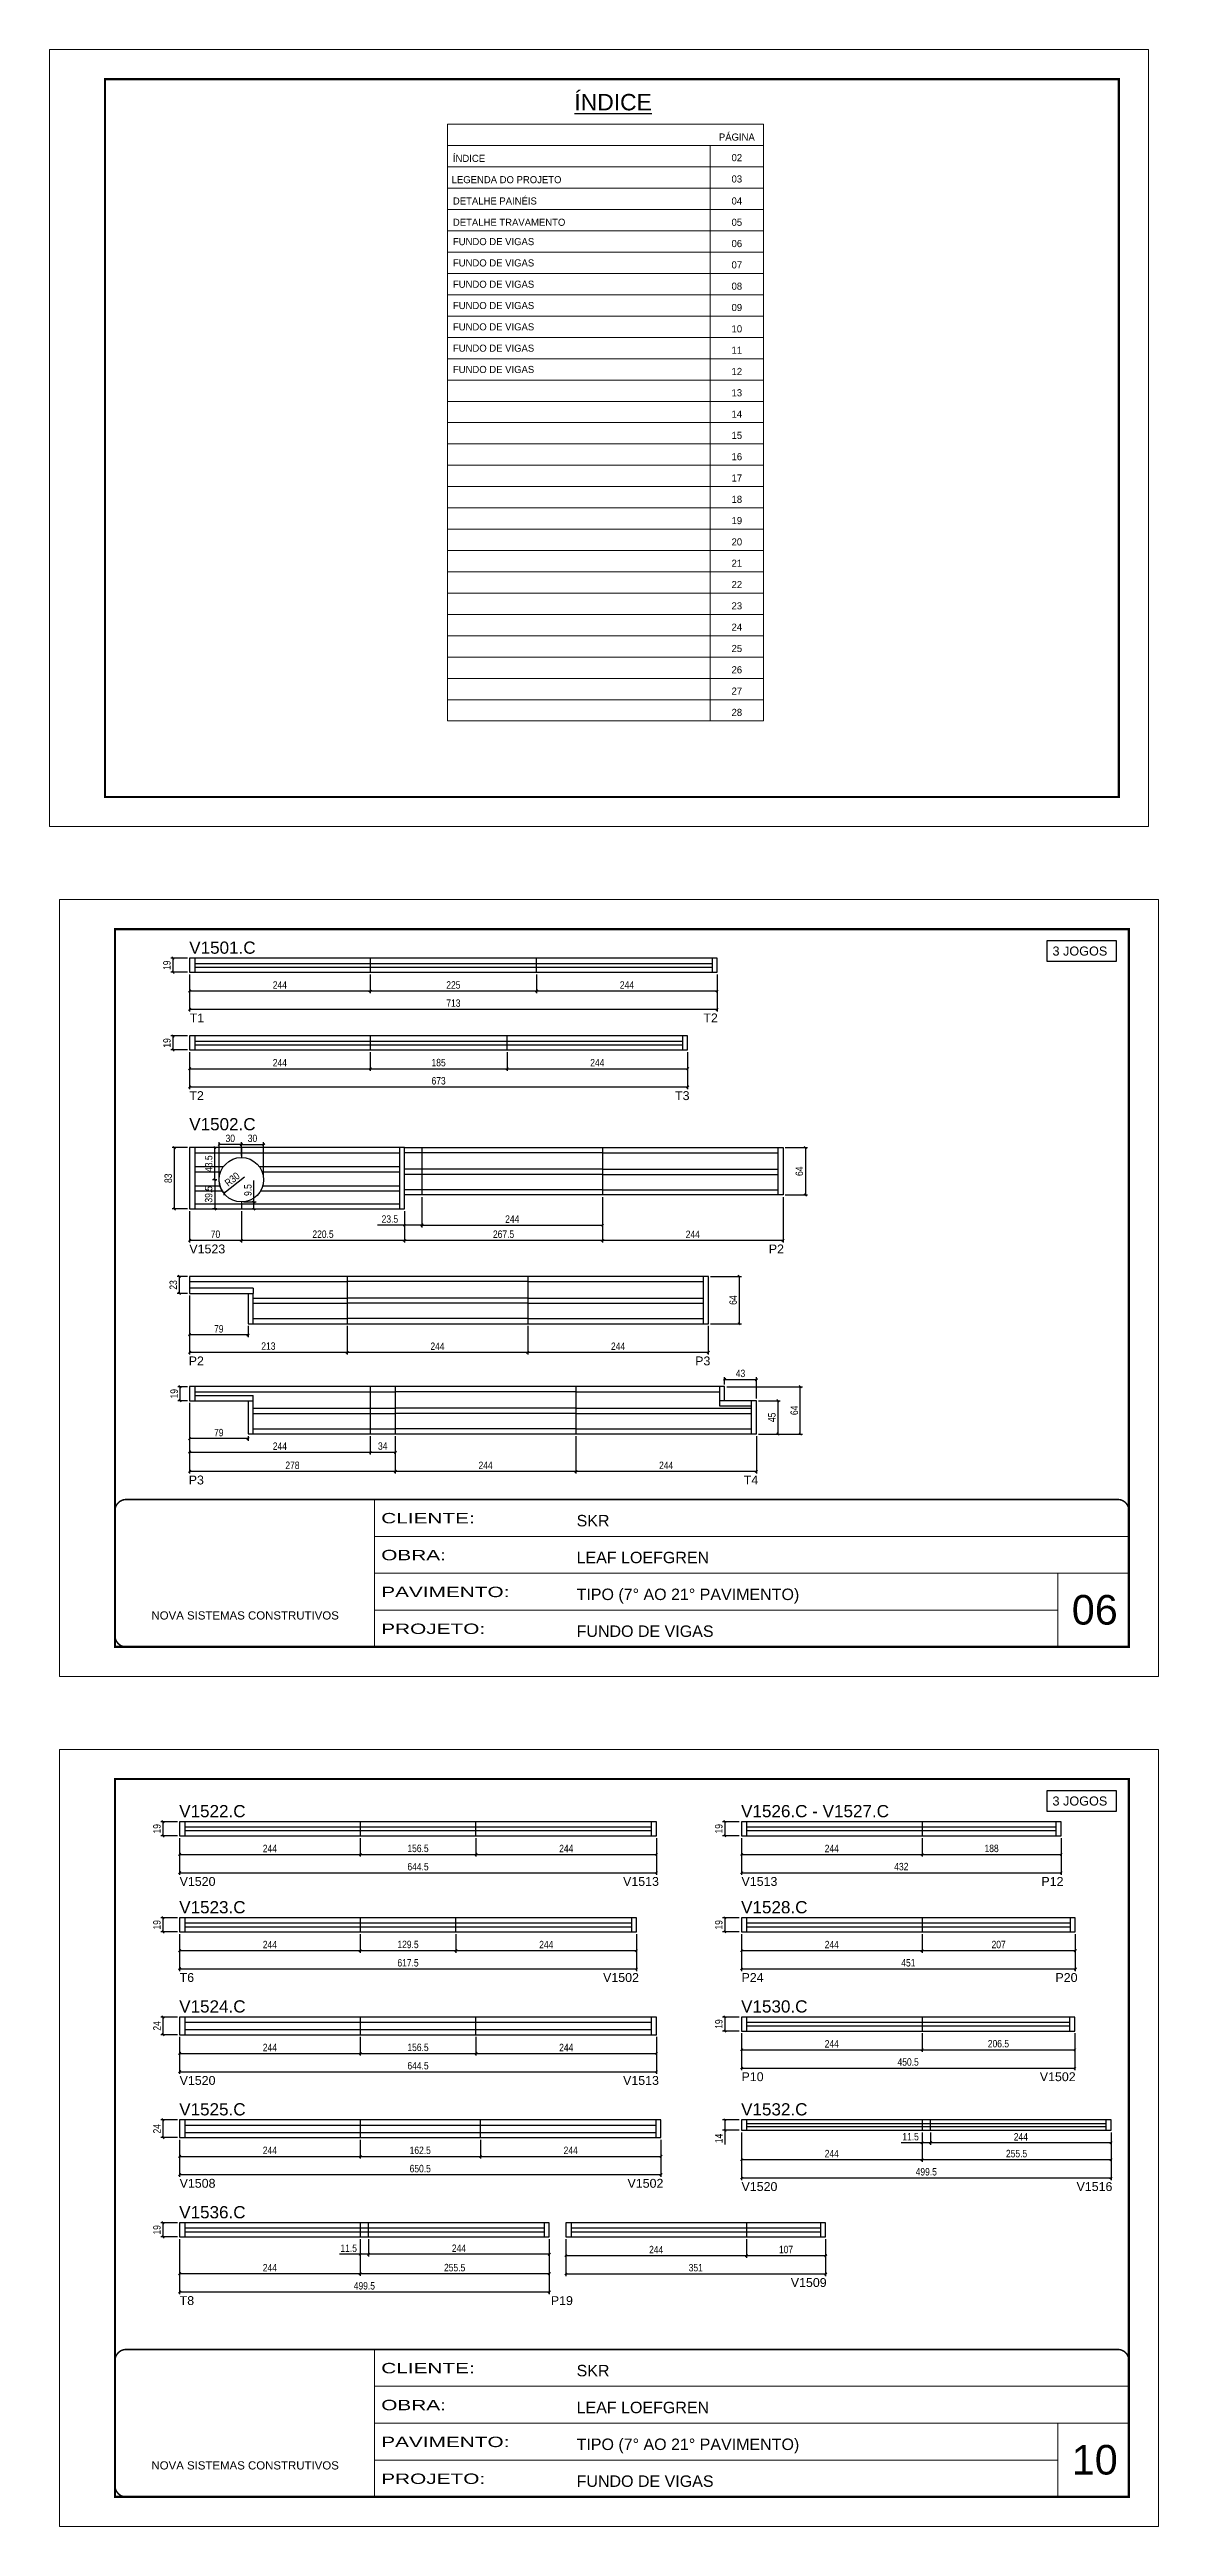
# Model space of a CAD drawing. Extents: x 1959 to 8212, y 239 to 4735.
# Drawn here: x 3544 to 5042, y 1388 to 4735 of the extents above; entities that cross this region are included whole.
import ezdxf
from ezdxf.enums import TextEntityAlignment as Align

# ---------------------------------------------------------------- set-up
doc = ezdxf.new("R2010")
doc.units = 0
doc.linetypes.add('CONTINUO', pattern=[0])
doc.linetypes.add('DASHED', pattern=[0.75, 0.5, -0.25])
for name, color, linetype in [('5', 5, 'Continuous'), ('COTA', 241, 'Continuous'), ('NOMENCLATURA', 7, 'Continuous'), ('Painéis', 200, 'Continuous'), ('SARR_2.2x7', 40, 'Continuous'), ('SARR_EDITAR', 141, 'Continuous')]:
    doc.layers.add(name, color=color, linetype=linetype)
for name, color, linetype, lineweight in [('CARIMBO', 255, 'Continuous', 9), ('Folhas', 255, 'Continuous', 9), ('SARRAFO DE PRESSAO', 251, 'DASHED', 9)]:
    doc.layers.add(name, color=color, linetype=linetype, lineweight=lineweight)
doc.styles.add('ARIAL', font='arial.ttf')
doc.styles.add('COTA TECNICA', font='techl___.ttf', dxfattribs={"height": 10})
doc.styles.add('COTA TECNICA-50', font='techl___.ttf', dxfattribs={"height": 10})
doc.styles.get("Standard").update_dxf_attribs({"font": 'arial.ttf'})
doc.styles.add('Tecnologia', font='')
doc.styles.get('Tecnologia').set_extended_font_data('Forgotten Futurist')
doc.dimstyles.new('COTA PAINEL-50', dxfattribs={"dimtxt": 10, "dimasz": 3, "dimexe": 3, "dimexo": 3, "dimgap": 3, "dimtad": 1, "dimdec": 1, "dimzin": 12, "dimdsep": 46, "dimtxsty": 'COTA TECNICA-50', "dimblk1": 'OBLIQUE', "dimblk2": 'OBLIQUE', "dimsah": 1, "dimcen": 0.9, "dimclrd": 4, "dimclre": 4, "dimclrt": 240, "dimadec": 1, "dimazin": 3, "dimtfac": 1, "dimtdec": 1, "dimtmove": 0, "dimatfit": 3, "dimfxl": 1, "dimtolj": 1, "dimtzin": 12, "dimarcsym": 0})
doc.dimstyles.new('PAINEL', dxfattribs={"dimtxt": 10, "dimasz": 3, "dimexe": 3, "dimexo": 3, "dimgap": 3, "dimtad": 1, "dimdec": 1, "dimzin": 12, "dimdsep": 46, "dimtxsty": 'COTA TECNICA', "dimblk1": 'OBLIQUE', "dimblk2": 'OBLIQUE', "dimsah": 1, "dimcen": 0.9, "dimclrd": 4, "dimclre": 4, "dimclrt": 240, "dimadec": 1, "dimazin": 3, "dimtfac": 1, "dimtdec": 1, "dimtmove": 0, "dimatfit": 3, "dimfxl": 1, "dimtolj": 1, "dimtzin": 12, "dimarcsym": 0})

msp = doc.modelspace()

# ---------------------------------------------------------------- texts
at = {"color": 0, "linetype": 'Continuous', "ltscale": 5, "style": 'ARIAL'}
msp.add_text('%%UÍNDICE', height=22.118, dxfattribs=at).set_placement((4305.35, 4653.07), align=Align.CENTER)
for p in [(4899.04, 3510.86), (4899.04, 2362.29)]:
    msp.add_text('3 JOGOS', height=12.235, dxfattribs=at).set_placement(p)
at = {"layer": '5', "linetype": 'Continuous'}
for s, rotation, p in [('T1', 0.00004, (3733.1, 3420.58)), ('T2', 0.00004, (4427.25, 3420.58)), ('T2', 359.99996, (3732.7, 3315.59)), ('T3', 359.99996, (4389.05, 3315.59)), ('V1523', 359.99996, (3732.7, 3108.39)), ('P2', 359.99996, (4515.7, 3108.39)), ('P2', 359.99996, (3731.84, 2957.09)), ('P3', 359.99996, (4416.23, 2957.09)), ('P3', 359.99996, (3731.84, 2796.2)), ('T4', 359.99996, (4481.85, 2796.2)), ('V1520', 0.00004, (3719.55, 2253.71)), ('V1513', 359.99996, (4318.79, 2253.71)), ('V1513', 0.00004, (4478.85, 2253.71)), ('P12', 359.99996, (4884.08, 2253.71)), ('T6', 0.00004, (3719.55, 2123.87)), ('V1502', 359.99996, (4291.79, 2123.87)), ('P24', 0.00004, (4478.85, 2123.87)), ('P20', 359.99996, (4903.08, 2123.87)), ('V1520', 0.00004, (3719.55, 1984.81)), ('V1513', 359.99996, (4318.79, 1984.81)), ('P10', 0.00004, (4478.85, 1989.81)), ('V1502', 359.99996, (4881.92, 1989.81)), ('V1508', 0.00004, (3719.55, 1845.76)), ('V1502', 359.99996, (4324.79, 1845.76)), ('V1520', 0.00004, (4478.85, 1841.36)), ('V1516', 359.99996, (4931.59, 1841.36)), ('V1509', 359.99996, (4545.41, 1711.7)), ('T8', 0.00004, (3719.55, 1687.26)), ('P19', 359.99996, (4221.17, 1687.26))]:
    msp.add_text(s, height=12, rotation=rotation, dxfattribs=at).set_placement(p)
at = {"layer": 'CARIMBO', "style": 'Tecnologia'}
for s, p in [('PÁGINA', (4472.53, 4612.18)), ('02', (4472.53, 4584.35)), ('03', (4472.53, 4555.55)), ('04', (4472.53, 4525.79)), ('05', (4472.53, 4496.99)), ('06', (4472.53, 4468.2)), ('07', (4472.53, 4439.4)), ('08', (4472.53, 4410.61)), ('09', (4472.53, 4381.81)), ('10', (4472.53, 4353.01)), ('11', (4472.53, 4324.22)), ('12', (4472.53, 4295.42)), ('13', (4472.53, 4266.62)), ('14', (4472.53, 4237.83)), ('15', (4472.53, 4209.03)), ('16', (4472.53, 4180.24)), ('17', (4472.53, 4151.44)), ('18', (4472.53, 4122.64)), ('19', (4472.53, 4093.85)), ('20', (4472.53, 4065.05)), ('21', (4472.53, 4036.25)), ('22', (4472.53, 4007.46)), ('23', (4472.53, 3978.66)), ('24', (4472.53, 3949.87)), ('25', (4472.53, 3921.07)), ('26', (4472.53, 3892.27)), ('27', (4472.53, 3863.48)), ('28', (4472.53, 3834.68))]:
    msp.add_text(s, height=9.599, dxfattribs=at).set_placement(p, align=Align.CENTER)
at = {"layer": 'CARIMBO'}
for s, height, style, p in [('ÍNDICE', 9.599, 'Tecnologia', (4088.86, 4583.38)), ('LEGENDA DO PROJETO', 9.5987, 'Tecnologia', (4087.15, 4554.59)), ('DETALHE PAINÉIS', 9.5987, 'Tecnologia', (4088.86, 4525.79)), ('DETALHE TRAVAMENTO', 9.5987, 'Tecnologia', (4088.86, 4496.99)), ('FUNDO DE VIGAS', 9.5987, 'Tecnologia', (4088.86, 4470.87)), ('FUNDO DE VIGAS', 9.5987, 'Tecnologia', (4088.86, 4442.08)), ('FUNDO DE VIGAS', 9.5987, 'Tecnologia', (4088.86, 4413.28)), ('FUNDO DE VIGAS', 9.5987, 'Tecnologia', (4088.86, 4384.49)), ('FUNDO DE VIGAS', 9.5987, 'Tecnologia', (4088.86, 4355.69)), ('FUNDO DE VIGAS', 9.5987, 'Tecnologia', (4088.86, 4326.89)), ('FUNDO DE VIGAS', 9.5987, 'Tecnologia', (4088.86, 4298.1)), ('06', 40, 'ARIAL', (4925.13, 2606.79)), ('10', 40, 'ARIAL', (4925.13, 1458.21))]:
    msp.add_text(s, height=height, dxfattribs=dict(at, style=style)).set_placement(p)
at = {"layer": 'NOMENCLATURA', "linetype": 'Continuous'}
for s, p in [('V1501.C', (3732.54, 3513.34)), ('V1502.C', (3732.54, 3274.73)), ('V1522.C', (3719, 2346.47)), ('V1526.C - V1527.C', (4478.3, 2346.47)), ('V1523.C', (3719, 2216.63)), ('V1528.C', (4478.3, 2216.63)), ('V1524.C', (3719, 2082.57)), ('V1530.C', (4478.3, 2082.57)), ('V1525.C', (3719, 1943.52)), ('V1532.C', (4478.3, 1943.52)), ('V1536.C', (3719, 1804.46))]:
    msp.add_text(s, height=16.5, dxfattribs=at).set_placement(p)

# ---------------------------------------------------------------- blocks, each defined once
blk = doc.blocks.new('9999999999')
at = {"color": 30, "linetype": 'CONTINUO'}
for p, q in [((98564.6, 34230.2), (98564.6, 34429.4)), ((98564.6, 34379.6), (99584, 34379.6)), ((98564.6, 34329.8), (99488, 34329.8)), ((99584, 34329.8), (99488, 34329.8)), ((99488, 34329.8), (99488, 34230.2)), ((98564.6, 34280), (99488, 34280))]:
    blk.add_line(p, q, dxfattribs=at)
at = {"color": 30, "linetype": 'CONTINUO', "const_width": 2}
blk.add_lwpolyline([(99584, 34230.2), (99584, 34414.4, 0.414214), (99569, 34429.4), (98229, 34429.4, 0.414214), (98214, 34414.4), (98214, 34245.2, 0.414214), (98229, 34230.2), (99584, 34230.2)], format="xyb", dxfattribs=at)
at = {"layer": 'Folhas'}
blk.add_lwpolyline([(98139, 34190.2), (99624, 34190.2), (99624, 35240.2), (98139, 35240.2)], close=True, dxfattribs=at)
at = {"layer": 'Folhas', "color": 30, "const_width": 3}
blk.add_lwpolyline([(98214, 34230.2), (99584, 34230.2), (99584, 35200.2), (98214, 35200.2)], close=True, dxfattribs=at)
at = {"color": 7, "linetype": 'Continuous', "ltscale": 5, "style": 'ARIAL'}
for s, height, p in [('SKR', 15.48, (98837.7, 34393.1)), ('LEAF LOEFGREN', 15.483, (98837.7, 34343.3)), ('TIPO (7° AO 21° PAVIMENTO)', 15.483, (98837.7, 34293.5)), ('NOVA SISTEMAS CONSTRUTIVOS', 11.059, (98263.2, 34267.2)), ('FUNDO DE VIGAS', 15.483, (98837.7, 34243.7))]:
    blk.add_text(s, height=height, dxfattribs=at).set_placement(p)
at = {"layer": 'Folhas', "color": 7, "style": 'Tecnologia', "width": 1.5}
for s, p in [('CLIENTE:', (98573.7, 34397.2)), ('OBRA:', (98573.7, 34347.3)), ('PAVIMENTO:', (98573.7, 34297.5)), ('PROJETO:', (98573.7, 34247.7))]:
    blk.add_text(s, height=14, dxfattribs=at).set_placement(p)
blk = doc.blocks.new('_Oblique')
at = {"color": 0, "linetype": 'ByBlock', "lineweight": -2}
blk.add_line((-0.5, -0.5), (0.5, 0.5), dxfattribs=at)
blk = doc.blocks.new('*D349')
at = {"layer": 'COTA', "color": 4, "linetype": 'ByBlock', "lineweight": -2, "transparency": 16777216}
for p, q in [((3733, 3485.3), (3733, 3435.3)), ((4446, 3485.3), (4446, 3435.3)), ((3733, 3438.3), (4446, 3438.3))]:
    blk.add_line(p, q, dxfattribs=at)
at = {"layer": 'Defpoints', "color": 0, "linetype": 'ByBlock', "transparency": 16777216}
for p in [(3733, 3488.3), (4446, 3488.3), (4446, 3438.3)]:
    blk.add_point(p, dxfattribs=at)
at = {"layer": 'COTA', "color": 4, "linetype": 'ByBlock', "lineweight": -2, "transparency": 16777216, "xscale": 3, "yscale": 3, "zscale": 3, "rotation": 180}
blk.add_blockref('_Oblique', (3733, 3438.3), dxfattribs=at)
at = {"layer": 'COTA', "color": 4, "linetype": 'ByBlock', "lineweight": -2, "transparency": 16777216, "xscale": 3, "yscale": 3, "zscale": 3}
blk.add_blockref('_Oblique', (4446, 3438.3), dxfattribs=at)
at = {"layer": 'COTA', "color": 240, "linetype": 'ByBlock', "transparency": 16777216, "insert": (4089.5, 3446.6), "char_height": 10, "attachment_point": 5, "style": 'COTA TECNICA-50'}
blk.add_mtext('\\A1;713', dxfattribs=at)
blk = doc.blocks.new('*D350')
at = {"layer": 'COTA', "color": 4, "lineweight": -2, "transparency": 16777216}
for p, q in [((3730, 3507.3), (3707.5, 3507.3)), ((3730, 3488.3), (3707.5, 3488.3)), ((3710.5, 3507.3), (3710.5, 3488.3))]:
    blk.add_line(p, q, dxfattribs=at)
at = {"layer": 'Defpoints', "color": 0, "transparency": 16777216}
for p in [(3710.5, 3488.3), (3733, 3507.3), (3733, 3488.3)]:
    blk.add_point(p, dxfattribs=at)
at = {"layer": 'COTA', "color": 4, "lineweight": -2, "transparency": 16777216, "xscale": 3, "yscale": 3, "zscale": 3}
for p, rotation in [((3710.5, 3507.3), 90), ((3710.5, 3488.3), 270)]:
    blk.add_blockref('_Oblique', p, dxfattribs=dict(at, rotation=rotation))
at = {"layer": 'COTA', "color": 240, "transparency": 16777216, "insert": (3702.4, 3497.8), "char_height": 10, "attachment_point": 5, "rotation": 90, "style": 'COTA TECNICA'}
blk.add_mtext('\\A1;19', dxfattribs=at)
blk = doc.blocks.new('*D351')
at = {"layer": 'COTA', "color": 4, "lineweight": -2, "transparency": 16777216}
for p, q in [((3733, 3485.3), (3733, 3460)), ((3977, 3485.3), (3977, 3460)), ((3733, 3463), (3977, 3463))]:
    blk.add_line(p, q, dxfattribs=at)
at = {"layer": 'Defpoints', "color": 0, "transparency": 16777216}
for p in [(3733, 3488.3), (3977, 3488.3), (3977, 3463)]:
    blk.add_point(p, dxfattribs=at)
at = {"layer": 'COTA', "color": 4, "lineweight": -2, "transparency": 16777216, "xscale": 3, "yscale": 3, "zscale": 3, "rotation": 180}
blk.add_blockref('_Oblique', (3733, 3463), dxfattribs=at)
at = {"layer": 'COTA', "color": 4, "lineweight": -2, "transparency": 16777216, "xscale": 3, "yscale": 3, "zscale": 3}
blk.add_blockref('_Oblique', (3977, 3463), dxfattribs=at)
at = {"layer": 'COTA', "color": 240, "transparency": 16777216, "insert": (3855, 3471.1), "char_height": 10, "attachment_point": 5, "style": 'COTA TECNICA'}
blk.add_mtext('\\A1;244', dxfattribs=at)
blk = doc.blocks.new('*D352')
at = {"layer": 'COTA', "color": 4, "lineweight": -2, "transparency": 16777216}
for p, q in [((3977, 3485.3), (3977, 3460)), ((4202, 3485.3), (4202, 3460)), ((3977, 3463), (4202, 3463))]:
    blk.add_line(p, q, dxfattribs=at)
at = {"layer": 'Defpoints', "color": 0, "transparency": 16777216}
for p in [(3977, 3488.3), (4202, 3488.3), (4202, 3463)]:
    blk.add_point(p, dxfattribs=at)
at = {"layer": 'COTA', "color": 4, "lineweight": -2, "transparency": 16777216, "xscale": 3, "yscale": 3, "zscale": 3, "rotation": 180}
blk.add_blockref('_Oblique', (3977, 3463), dxfattribs=at)
at = {"layer": 'COTA', "color": 4, "lineweight": -2, "transparency": 16777216, "xscale": 3, "yscale": 3, "zscale": 3}
blk.add_blockref('_Oblique', (4202, 3463), dxfattribs=at)
at = {"layer": 'COTA', "color": 240, "transparency": 16777216, "insert": (4089.5, 3471.1), "char_height": 10, "attachment_point": 5, "style": 'COTA TECNICA'}
blk.add_mtext('\\A1;225', dxfattribs=at)
blk = doc.blocks.new('*D353')
at = {"layer": 'COTA', "color": 4, "lineweight": -2, "transparency": 16777216}
for p, q in [((4202, 3485.3), (4202, 3460)), ((4446, 3485.3), (4446, 3460)), ((4202, 3463), (4446, 3463))]:
    blk.add_line(p, q, dxfattribs=at)
at = {"layer": 'Defpoints', "color": 0, "transparency": 16777216}
for p in [(4202, 3488.3), (4446, 3488.3), (4446, 3463)]:
    blk.add_point(p, dxfattribs=at)
at = {"layer": 'COTA', "color": 4, "lineweight": -2, "transparency": 16777216, "xscale": 3, "yscale": 3, "zscale": 3, "rotation": 180}
blk.add_blockref('_Oblique', (4202, 3463), dxfattribs=at)
at = {"layer": 'COTA', "color": 4, "lineweight": -2, "transparency": 16777216, "xscale": 3, "yscale": 3, "zscale": 3}
blk.add_blockref('_Oblique', (4446, 3463), dxfattribs=at)
at = {"layer": 'COTA', "color": 240, "transparency": 16777216, "insert": (4324, 3471.1), "char_height": 10, "attachment_point": 5, "style": 'COTA TECNICA'}
blk.add_mtext('\\A1;244', dxfattribs=at)
blk = doc.blocks.new('*D354')
at = {"layer": 'COTA', "color": 4, "linetype": 'ByBlock', "lineweight": -2, "transparency": 16777216}
for p, q in [((3733, 3380.3), (3733, 3330.3)), ((4406, 3380.3), (4406, 3330.3)), ((3733, 3333.3), (4406, 3333.3))]:
    blk.add_line(p, q, dxfattribs=at)
at = {"layer": 'Defpoints', "color": 0, "linetype": 'ByBlock', "transparency": 16777216}
for p in [(3733, 3383.3), (4406, 3383.3), (4406, 3333.3)]:
    blk.add_point(p, dxfattribs=at)
at = {"layer": 'COTA', "color": 4, "linetype": 'ByBlock', "lineweight": -2, "transparency": 16777216, "xscale": 3, "yscale": 3, "zscale": 3, "rotation": 180}
blk.add_blockref('_Oblique', (3733, 3333.3), dxfattribs=at)
at = {"layer": 'COTA', "color": 4, "linetype": 'ByBlock', "lineweight": -2, "transparency": 16777216, "xscale": 3, "yscale": 3, "zscale": 3}
blk.add_blockref('_Oblique', (4406, 3333.3), dxfattribs=at)
at = {"layer": 'COTA', "color": 240, "linetype": 'ByBlock', "transparency": 16777216, "insert": (4069.5, 3341.6), "char_height": 10, "attachment_point": 5, "style": 'COTA TECNICA-50'}
blk.add_mtext('\\A1;673', dxfattribs=at)
blk = doc.blocks.new('*D355')
at = {"layer": 'COTA', "color": 4, "lineweight": -2, "transparency": 16777216}
for p, q in [((3730, 3402.3), (3707.5, 3402.3)), ((3730, 3383.3), (3707.5, 3383.3)), ((3710.5, 3402.3), (3710.5, 3383.3))]:
    blk.add_line(p, q, dxfattribs=at)
at = {"layer": 'Defpoints', "color": 0, "transparency": 16777216}
for p in [(3710.5, 3383.3), (3733, 3402.3), (3733, 3383.3)]:
    blk.add_point(p, dxfattribs=at)
at = {"layer": 'COTA', "color": 4, "lineweight": -2, "transparency": 16777216, "xscale": 3, "yscale": 3, "zscale": 3}
for p, rotation in [((3710.5, 3402.3), 90), ((3710.5, 3383.3), 270)]:
    blk.add_blockref('_Oblique', p, dxfattribs=dict(at, rotation=rotation))
at = {"layer": 'COTA', "color": 240, "transparency": 16777216, "insert": (3702.4, 3392.8), "char_height": 10, "attachment_point": 5, "rotation": 90, "style": 'COTA TECNICA'}
blk.add_mtext('\\A1;19', dxfattribs=at)
blk = doc.blocks.new('*D356')
at = {"layer": 'COTA', "color": 4, "lineweight": -2, "transparency": 16777216}
for p, q in [((3733, 3380.3), (3733, 3355)), ((3733, 3358), (3977, 3358)), ((3977, 3380.3), (3977, 3355))]:
    blk.add_line(p, q, dxfattribs=at)
at = {"layer": 'Defpoints', "color": 0, "transparency": 16777216}
for p in [(3733, 3383.3), (3977, 3383.3), (3977, 3358)]:
    blk.add_point(p, dxfattribs=at)
at = {"layer": 'COTA', "color": 4, "lineweight": -2, "transparency": 16777216, "xscale": 3, "yscale": 3, "zscale": 3, "rotation": 180}
blk.add_blockref('_Oblique', (3733, 3358), dxfattribs=at)
at = {"layer": 'COTA', "color": 4, "lineweight": -2, "transparency": 16777216, "xscale": 3, "yscale": 3, "zscale": 3}
blk.add_blockref('_Oblique', (3977, 3358), dxfattribs=at)
at = {"layer": 'COTA', "color": 240, "transparency": 16777216, "insert": (3855, 3366.1), "char_height": 10, "attachment_point": 5, "style": 'COTA TECNICA'}
blk.add_mtext('\\A1;244', dxfattribs=at)
blk = doc.blocks.new('*D357')
at = {"layer": 'COTA', "color": 4, "lineweight": -2, "transparency": 16777216}
for p, q in [((3977, 3380.3), (3977, 3355)), ((3977, 3358), (4162, 3358)), ((4162, 3380.3), (4162, 3355))]:
    blk.add_line(p, q, dxfattribs=at)
at = {"layer": 'Defpoints', "color": 0, "transparency": 16777216}
for p in [(3977, 3383.3), (4162, 3383.3), (4162, 3358)]:
    blk.add_point(p, dxfattribs=at)
at = {"layer": 'COTA', "color": 4, "lineweight": -2, "transparency": 16777216, "xscale": 3, "yscale": 3, "zscale": 3, "rotation": 180}
blk.add_blockref('_Oblique', (3977, 3358), dxfattribs=at)
at = {"layer": 'COTA', "color": 4, "lineweight": -2, "transparency": 16777216, "xscale": 3, "yscale": 3, "zscale": 3}
blk.add_blockref('_Oblique', (4162, 3358), dxfattribs=at)
at = {"layer": 'COTA', "color": 240, "transparency": 16777216, "insert": (4069.5, 3366.2), "char_height": 10, "attachment_point": 5, "style": 'COTA TECNICA'}
blk.add_mtext('\\A1;185', dxfattribs=at)
blk = doc.blocks.new('*D358')
at = {"layer": 'COTA', "color": 4, "lineweight": -2, "transparency": 16777216}
for p, q in [((4162, 3380.3), (4162, 3355)), ((4162, 3358), (4406, 3358)), ((4406, 3380.3), (4406, 3355))]:
    blk.add_line(p, q, dxfattribs=at)
at = {"layer": 'Defpoints', "color": 0, "transparency": 16777216}
for p in [(4162, 3383.3), (4406, 3383.3), (4406, 3358)]:
    blk.add_point(p, dxfattribs=at)
at = {"layer": 'COTA', "color": 4, "lineweight": -2, "transparency": 16777216, "xscale": 3, "yscale": 3, "zscale": 3, "rotation": 180}
blk.add_blockref('_Oblique', (4162, 3358), dxfattribs=at)
at = {"layer": 'COTA', "color": 4, "lineweight": -2, "transparency": 16777216, "xscale": 3, "yscale": 3, "zscale": 3}
blk.add_blockref('_Oblique', (4406, 3358), dxfattribs=at)
at = {"layer": 'COTA', "color": 240, "transparency": 16777216, "insert": (4284, 3366.1), "char_height": 10, "attachment_point": 5, "style": 'COTA TECNICA'}
blk.add_mtext('\\A1;244', dxfattribs=at)
blk = doc.blocks.new('*D359')
at = {"layer": 'COTA', "color": 4, "lineweight": -2, "transparency": 16777216}
for p, q in [((3733, 3165.4), (3733, 3123.1)), ((3803, 3165.4), (3803, 3123.1)), ((3733, 3126.1), (3803, 3126.1))]:
    blk.add_line(p, q, dxfattribs=at)
at = {"layer": 'Defpoints', "color": 0, "transparency": 16777216}
for p in [(3733, 3168.4), (3803, 3168.4), (3803, 3126.1)]:
    blk.add_point(p, dxfattribs=at)
at = {"layer": 'COTA', "color": 4, "lineweight": -2, "transparency": 16777216, "xscale": 3, "yscale": 3, "zscale": 3, "rotation": 180}
blk.add_blockref('_Oblique', (3733, 3126.1), dxfattribs=at)
at = {"layer": 'COTA', "color": 4, "lineweight": -2, "transparency": 16777216, "xscale": 3, "yscale": 3, "zscale": 3}
blk.add_blockref('_Oblique', (3803, 3126.1), dxfattribs=at)
at = {"layer": 'COTA', "color": 240, "transparency": 16777216, "insert": (3768, 3134.2), "char_height": 10, "attachment_point": 5, "style": 'COTA TECNICA'}
blk.add_mtext('\\A1;70', dxfattribs=at)
blk = doc.blocks.new('*D360')
at = {"layer": 'COTA', "color": 4, "lineweight": -2, "transparency": 16777216}
for p, q in [((3803, 3165.4), (3803, 3123.1)), ((4023.5, 3165.4), (4023.5, 3123.1)), ((3803, 3126.1), (4023.5, 3126.1))]:
    blk.add_line(p, q, dxfattribs=at)
at = {"layer": 'Defpoints', "color": 0, "transparency": 16777216}
for p in [(3803, 3168.4), (4023.5, 3168.4), (4023.5, 3126.1)]:
    blk.add_point(p, dxfattribs=at)
at = {"layer": 'COTA', "color": 4, "lineweight": -2, "transparency": 16777216, "xscale": 3, "yscale": 3, "zscale": 3, "rotation": 180}
blk.add_blockref('_Oblique', (3803, 3126.1), dxfattribs=at)
at = {"layer": 'COTA', "color": 4, "lineweight": -2, "transparency": 16777216, "xscale": 3, "yscale": 3, "zscale": 3}
blk.add_blockref('_Oblique', (4023.5, 3126.1), dxfattribs=at)
at = {"layer": 'COTA', "color": 240, "transparency": 16777216, "insert": (3913.3, 3134.3), "char_height": 10, "attachment_point": 5, "style": 'COTA TECNICA'}
blk.add_mtext('\\A1;220.5', dxfattribs=at)
blk = doc.blocks.new('*D361')
at = {"layer": 'COTA', "color": 4, "lineweight": -2, "transparency": 16777216}
for p, q in [((3730, 3251.4), (3709.5, 3251.4)), ((3712.5, 3168.4), (3712.5, 3251.4)), ((3730, 3168.4), (3709.5, 3168.4))]:
    blk.add_line(p, q, dxfattribs=at)
at = {"layer": 'Defpoints', "color": 0, "transparency": 16777216}
for p in [(3712.5, 3251.4), (3733, 3251.4), (3733, 3168.4)]:
    blk.add_point(p, dxfattribs=at)
at = {"layer": 'COTA', "color": 4, "lineweight": -2, "transparency": 16777216, "xscale": 3, "yscale": 3, "zscale": 3}
for p, rotation in [((3712.5, 3251.4), 90), ((3712.5, 3168.4), 270)]:
    blk.add_blockref('_Oblique', p, dxfattribs=dict(at, rotation=rotation))
at = {"layer": 'COTA', "color": 240, "transparency": 16777216, "insert": (3704.2, 3209.9), "char_height": 10, "attachment_point": 5, "rotation": 90, "style": 'COTA TECNICA'}
blk.add_mtext('\\A1;83', dxfattribs=at)
blk = doc.blocks.new('*D362')
at = {"layer": 'COTA', "color": 4, "lineweight": -2, "transparency": 16777216}
for p, q in [((3773, 3210.9), (3773, 3258.6)), ((3803, 3255.6), (3773, 3255.6)), ((3803, 3254.4), (3803, 3258.6))]:
    blk.add_line(p, q, dxfattribs=at)
at = {"layer": 'Defpoints', "color": 0, "transparency": 16777216}
for p in [(3773, 3255.6), (3803, 3251.4), (3773, 3207.9)]:
    blk.add_point(p, dxfattribs=at)
at = {"layer": 'COTA', "color": 4, "lineweight": -2, "transparency": 16777216, "xscale": 3, "yscale": 3, "zscale": 3, "rotation": 180}
blk.add_blockref('_Oblique', (3773, 3255.6), dxfattribs=at)
at = {"layer": 'COTA', "color": 4, "lineweight": -2, "transparency": 16777216, "xscale": 3, "yscale": 3, "zscale": 3}
blk.add_blockref('_Oblique', (3803, 3255.6), dxfattribs=at)
at = {"layer": 'COTA', "color": 240, "transparency": 16777216, "insert": (3788, 3263.8), "char_height": 10, "attachment_point": 5, "style": 'COTA TECNICA'}
blk.add_mtext('\\A1;30', dxfattribs=at)
blk = doc.blocks.new('*D363')
at = {"layer": 'COTA', "color": 4, "lineweight": -2, "transparency": 16777216}
for p, q in [((3770, 3251.4), (3764.1, 3251.4)), ((3767.1, 3207.9), (3767.1, 3251.4)), ((3770, 3207.9), (3764.1, 3207.9))]:
    blk.add_line(p, q, dxfattribs=at)
at = {"layer": 'Defpoints', "color": 0, "transparency": 16777216}
for p in [(3767.1, 3251.4), (3773, 3251.4), (3773, 3207.9)]:
    blk.add_point(p, dxfattribs=at)
at = {"layer": 'COTA', "color": 4, "lineweight": -2, "transparency": 16777216, "xscale": 3, "yscale": 3, "zscale": 3}
for p, rotation in [((3767.1, 3251.4), 90), ((3767.1, 3207.9), 270)]:
    blk.add_blockref('_Oblique', p, dxfattribs=dict(at, rotation=rotation))
at = {"layer": 'COTA', "color": 240, "transparency": 16777216, "insert": (3758.9, 3229.7), "char_height": 10, "attachment_point": 5, "rotation": 90, "style": 'COTA TECNICA'}
blk.add_mtext('\\A1;43.5', dxfattribs=at)
blk = doc.blocks.new('*D364')
at = {"layer": 'COTA', "color": 4, "lineweight": -2, "transparency": 16777216}
for p, q in [((3770, 3207.9), (3764.1, 3207.9)), ((3767.1, 3207.9), (3767.1, 3168.4)), ((3770, 3168.4), (3764.1, 3168.4))]:
    blk.add_line(p, q, dxfattribs=at)
at = {"layer": 'Defpoints', "color": 0, "transparency": 16777216}
for p in [(3773, 3207.9), (3767.1, 3168.4), (3773, 3168.4)]:
    blk.add_point(p, dxfattribs=at)
at = {"layer": 'COTA', "color": 4, "lineweight": -2, "transparency": 16777216, "xscale": 3, "yscale": 3, "zscale": 3}
for p, rotation in [((3767.1, 3207.9), 90), ((3767.1, 3168.4), 270)]:
    blk.add_blockref('_Oblique', p, dxfattribs=dict(at, rotation=rotation))
at = {"layer": 'COTA', "color": 240, "transparency": 16777216, "insert": (3758.8, 3188.2), "char_height": 10, "attachment_point": 5, "rotation": 90, "style": 'COTA TECNICA'}
blk.add_mtext('\\A1;39.5', dxfattribs=at)
blk = doc.blocks.new('*D365')
at = {"layer": 'COTA', "color": 4, "lineweight": -2, "transparency": 16777216}
blk.add_line((3807.1, 3211.2), (3779.5, 3189.3), dxfattribs=at)
blk.add_arc((3803, 3207.9), 30, 185.7296, 224.2162, dxfattribs=at)
at = {"layer": 'Defpoints', "color": 0, "transparency": 16777216}
for p in [(3779.5, 3189.3), (3803, 3207.9)]:
    blk.add_point(p, dxfattribs=at)
at = {"layer": 'COTA', "color": 4, "lineweight": -2, "transparency": 16777216, "xscale": 3, "yscale": 3, "zscale": 3, "rotation": 218.486585919462}
blk.add_blockref('_Oblique', (3779.5, 3189.3), dxfattribs=at)
at = {"layer": 'COTA', "color": 240, "transparency": 16777216, "insert": (3790.6, 3208.5), "char_height": 10, "attachment_point": 5, "rotation": 38.4866, "style": 'COTA TECNICA'}
blk.add_mtext('\\A1;R30', dxfattribs=at)
blk = doc.blocks.new('*D366')
at = {"layer": 'COTA', "color": 4, "lineweight": -2, "transparency": 16777216}
for p, q in [((3803, 3240.9), (3803, 3258.6)), ((3803, 3255.6), (3833, 3255.6)), ((3833, 3210.9), (3833, 3258.6))]:
    blk.add_line(p, q, dxfattribs=at)
at = {"layer": 'Defpoints', "color": 0, "transparency": 16777216}
for p in [(3833, 3255.6), (3803, 3237.9), (3833, 3207.9)]:
    blk.add_point(p, dxfattribs=at)
at = {"layer": 'COTA', "color": 4, "lineweight": -2, "transparency": 16777216, "xscale": 3, "yscale": 3, "zscale": 3, "rotation": 180}
blk.add_blockref('_Oblique', (3803, 3255.6), dxfattribs=at)
at = {"layer": 'COTA', "color": 4, "lineweight": -2, "transparency": 16777216, "xscale": 3, "yscale": 3, "zscale": 3}
blk.add_blockref('_Oblique', (3833, 3255.6), dxfattribs=at)
at = {"layer": 'COTA', "color": 240, "transparency": 16777216, "insert": (3818, 3263.8), "char_height": 10, "attachment_point": 5, "style": 'COTA TECNICA'}
blk.add_mtext('\\A1;30', dxfattribs=at)
blk = doc.blocks.new('*D367')
at = {"layer": 'COTA', "color": 4, "lineweight": -2, "transparency": 16777216}
for p, q in [((3819.9, 3177.9), (3819.9, 3207)), ((3806, 3177.9), (3822.9, 3177.9)), ((3806, 3168.4), (3822.9, 3168.4)), ((3819.9, 3168.4), (3819.9, 3177.9))]:
    blk.add_line(p, q, dxfattribs=at)
at = {"layer": 'Defpoints', "color": 0, "transparency": 16777216}
for p in [(3803, 3177.9), (3803, 3168.4), (3819.9, 3177.9)]:
    blk.add_point(p, dxfattribs=at)
at = {"layer": 'COTA', "color": 4, "lineweight": -2, "transparency": 16777216, "xscale": 3, "yscale": 3, "zscale": 3}
for p, rotation in [((3819.9, 3177.9), 90), ((3819.9, 3168.4), 270)]:
    blk.add_blockref('_Oblique', p, dxfattribs=dict(at, rotation=rotation))
at = {"layer": 'COTA', "color": 240, "transparency": 16777216, "insert": (3811.8, 3194), "char_height": 10, "attachment_point": 5, "rotation": 90, "style": 'COTA TECNICA'}
blk.add_mtext('\\A1;9.5', dxfattribs=at)
blk = doc.blocks.new('*D368')
at = {"layer": 'COTA', "color": 4, "lineweight": -2, "transparency": 16777216}
for p, q in [((4538, 3251.4), (4568.1, 3251.4)), ((4565.1, 3251.4), (4565.1, 3187.4)), ((4538, 3187.4), (4568.1, 3187.4))]:
    blk.add_line(p, q, dxfattribs=at)
at = {"layer": 'Defpoints', "color": 0, "transparency": 16777216}
for p in [(4535, 3251.4), (4535, 3187.4), (4565.1, 3187.4)]:
    blk.add_point(p, dxfattribs=at)
at = {"layer": 'COTA', "color": 4, "lineweight": -2, "transparency": 16777216, "xscale": 3, "yscale": 3, "zscale": 3}
for p, rotation in [((4565.1, 3251.4), 90), ((4565.1, 3187.4), 270)]:
    blk.add_blockref('_Oblique', p, dxfattribs=dict(at, rotation=rotation))
at = {"layer": 'COTA', "color": 240, "transparency": 16777216, "insert": (4557, 3219.4), "char_height": 10, "attachment_point": 5, "rotation": 90, "style": 'COTA TECNICA'}
blk.add_mtext('\\A1;64', dxfattribs=at)
blk = doc.blocks.new('*D369')
at = {"layer": 'COTA', "color": 4, "lineweight": -2, "transparency": 16777216}
for p, q in [((4291, 3184.4), (4291, 3123.1)), ((4023.5, 3165.4), (4023.5, 3123.1)), ((4023.5, 3126.1), (4291, 3126.1))]:
    blk.add_line(p, q, dxfattribs=at)
at = {"layer": 'Defpoints', "color": 0, "transparency": 16777216}
for p in [(4291, 3187.4), (4023.5, 3168.4), (4291, 3126.1)]:
    blk.add_point(p, dxfattribs=at)
at = {"layer": 'COTA', "color": 4, "lineweight": -2, "transparency": 16777216, "xscale": 3, "yscale": 3, "zscale": 3, "rotation": 180}
blk.add_blockref('_Oblique', (4023.5, 3126.1), dxfattribs=at)
at = {"layer": 'COTA', "color": 4, "lineweight": -2, "transparency": 16777216, "xscale": 3, "yscale": 3, "zscale": 3}
blk.add_blockref('_Oblique', (4291, 3126.1), dxfattribs=at)
at = {"layer": 'COTA', "color": 240, "transparency": 16777216, "insert": (4157.3, 3134.3), "char_height": 10, "attachment_point": 5, "style": 'COTA TECNICA'}
blk.add_mtext('\\A1;267.5', dxfattribs=at)
blk = doc.blocks.new('*D370')
at = {"layer": 'COTA', "color": 4, "lineweight": -2, "transparency": 16777216}
for p, q in [((4291, 3184.4), (4291, 3123.1)), ((4535, 3184.4), (4535, 3123.1)), ((4291, 3126.1), (4535, 3126.1))]:
    blk.add_line(p, q, dxfattribs=at)
at = {"layer": 'Defpoints', "color": 0, "transparency": 16777216}
for p in [(4291, 3187.4), (4535, 3187.4), (4535, 3126.1)]:
    blk.add_point(p, dxfattribs=at)
at = {"layer": 'COTA', "color": 4, "lineweight": -2, "transparency": 16777216, "xscale": 3, "yscale": 3, "zscale": 3, "rotation": 180}
blk.add_blockref('_Oblique', (4291, 3126.1), dxfattribs=at)
at = {"layer": 'COTA', "color": 4, "lineweight": -2, "transparency": 16777216, "xscale": 3, "yscale": 3, "zscale": 3}
blk.add_blockref('_Oblique', (4535, 3126.1), dxfattribs=at)
at = {"layer": 'COTA', "color": 240, "transparency": 16777216, "insert": (4413, 3134.2), "char_height": 10, "attachment_point": 5, "style": 'COTA TECNICA'}
blk.add_mtext('\\A1;244', dxfattribs=at)
blk = doc.blocks.new('*D371')
at = {"layer": 'COTA', "color": 4, "lineweight": -2, "transparency": 16777216}
for p, q in [((4047, 3184.4), (4047, 3143.6)), ((4023.5, 3146.6), (3986.9, 3146.6)), ((4023.5, 3165.4), (4023.5, 3143.6)), ((4047, 3146.6), (4023.5, 3146.6))]:
    blk.add_line(p, q, dxfattribs=at)
at = {"layer": 'Defpoints', "color": 0, "transparency": 16777216}
for p in [(4047, 3187.4), (4023.5, 3168.4), (4023.5, 3146.6)]:
    blk.add_point(p, dxfattribs=at)
at = {"layer": 'COTA', "color": 4, "lineweight": -2, "transparency": 16777216, "xscale": 3, "yscale": 3, "zscale": 3, "rotation": 180}
blk.add_blockref('_Oblique', (4023.5, 3146.6), dxfattribs=at)
at = {"layer": 'COTA', "color": 4, "lineweight": -2, "transparency": 16777216, "xscale": 3, "yscale": 3, "zscale": 3}
blk.add_blockref('_Oblique', (4047, 3146.6), dxfattribs=at)
at = {"layer": 'COTA', "color": 240, "transparency": 16777216, "insert": (4003.7, 3154.8), "char_height": 10, "attachment_point": 5, "style": 'COTA TECNICA'}
blk.add_mtext('\\A1;23.5', dxfattribs=at)
blk = doc.blocks.new('*D372')
at = {"layer": 'COTA', "color": 4, "lineweight": -2, "transparency": 16777216}
for p, q in [((4047, 3184.4), (4047, 3143.6)), ((4291, 3184.4), (4291, 3143.6)), ((4047, 3146.6), (4291, 3146.6))]:
    blk.add_line(p, q, dxfattribs=at)
at = {"layer": 'Defpoints', "color": 0, "transparency": 16777216}
for p in [(4047, 3187.4), (4291, 3187.4), (4291, 3146.6)]:
    blk.add_point(p, dxfattribs=at)
at = {"layer": 'COTA', "color": 4, "lineweight": -2, "transparency": 16777216, "xscale": 3, "yscale": 3, "zscale": 3, "rotation": 180}
blk.add_blockref('_Oblique', (4047, 3146.6), dxfattribs=at)
at = {"layer": 'COTA', "color": 4, "lineweight": -2, "transparency": 16777216, "xscale": 3, "yscale": 3, "zscale": 3}
blk.add_blockref('_Oblique', (4291, 3146.6), dxfattribs=at)
at = {"layer": 'COTA', "color": 240, "transparency": 16777216, "insert": (4169, 3154.7), "char_height": 10, "attachment_point": 5, "style": 'COTA TECNICA'}
blk.add_mtext('\\A1;244', dxfattribs=at)
blk = doc.blocks.new('*D373')
at = {"layer": 'COTA', "color": 4, "lineweight": -2, "transparency": 16777216}
for p, q in [((4437, 3077.3), (4478.7, 3077.3)), ((4475.7, 3077.3), (4475.7, 3013.3)), ((4437, 3013.3), (4478.7, 3013.3))]:
    blk.add_line(p, q, dxfattribs=at)
at = {"layer": 'Defpoints', "color": 0, "transparency": 16777216}
for p in [(4434, 3077.3), (4434, 3013.3), (4475.7, 3013.3)]:
    blk.add_point(p, dxfattribs=at)
at = {"layer": 'COTA', "color": 4, "lineweight": -2, "transparency": 16777216, "xscale": 3, "yscale": 3, "zscale": 3}
for p, rotation in [((4475.7, 3077.3), 90), ((4475.7, 3013.3), 270)]:
    blk.add_blockref('_Oblique', p, dxfattribs=dict(at, rotation=rotation))
at = {"layer": 'COTA', "color": 240, "transparency": 16777216, "insert": (4467.6, 3045.3), "char_height": 10, "attachment_point": 5, "rotation": 90, "style": 'COTA TECNICA'}
blk.add_mtext('\\A1;64', dxfattribs=at)
blk = doc.blocks.new('*D374')
at = {"layer": 'COTA', "color": 4, "lineweight": -2, "transparency": 16777216}
for p, q in [((3733, 3051.3), (3733, 2971.8)), ((3946, 3010.3), (3946, 2971.8)), ((3733, 2974.8), (3946, 2974.8))]:
    blk.add_line(p, q, dxfattribs=at)
at = {"layer": 'Defpoints', "color": 0, "transparency": 16777216}
for p in [(3733, 3054.3), (3946, 3013.3), (3946, 2974.8)]:
    blk.add_point(p, dxfattribs=at)
at = {"layer": 'COTA', "color": 4, "lineweight": -2, "transparency": 16777216, "xscale": 3, "yscale": 3, "zscale": 3, "rotation": 180}
blk.add_blockref('_Oblique', (3733, 2974.8), dxfattribs=at)
at = {"layer": 'COTA', "color": 4, "lineweight": -2, "transparency": 16777216, "xscale": 3, "yscale": 3, "zscale": 3}
blk.add_blockref('_Oblique', (3946, 2974.8), dxfattribs=at)
at = {"layer": 'COTA', "color": 240, "transparency": 16777216, "insert": (3839.5, 2983.1), "char_height": 10, "attachment_point": 5, "style": 'COTA TECNICA'}
blk.add_mtext('\\A1;213', dxfattribs=at)
blk = doc.blocks.new('*D375')
at = {"layer": 'COTA', "color": 4, "lineweight": -2, "transparency": 16777216}
for p, q in [((3946, 3010.3), (3946, 2971.8)), ((4190, 3010.3), (4190, 2971.8)), ((3946, 2974.8), (4190, 2974.8))]:
    blk.add_line(p, q, dxfattribs=at)
at = {"layer": 'Defpoints', "color": 0, "transparency": 16777216}
for p in [(3946, 3013.3), (4190, 3013.3), (4190, 2974.8)]:
    blk.add_point(p, dxfattribs=at)
at = {"layer": 'COTA', "color": 4, "lineweight": -2, "transparency": 16777216, "xscale": 3, "yscale": 3, "zscale": 3, "rotation": 180}
blk.add_blockref('_Oblique', (3946, 2974.8), dxfattribs=at)
at = {"layer": 'COTA', "color": 4, "lineweight": -2, "transparency": 16777216, "xscale": 3, "yscale": 3, "zscale": 3}
blk.add_blockref('_Oblique', (4190, 2974.8), dxfattribs=at)
at = {"layer": 'COTA', "color": 240, "transparency": 16777216, "insert": (4068, 2982.9), "char_height": 10, "attachment_point": 5, "style": 'COTA TECNICA'}
blk.add_mtext('\\A1;244', dxfattribs=at)
blk = doc.blocks.new('*D376')
at = {"layer": 'COTA', "color": 4, "lineweight": -2, "transparency": 16777216}
for p, q in [((4190, 3010.3), (4190, 2971.8)), ((4434, 3010.3), (4434, 2971.8)), ((4190, 2974.8), (4434, 2974.8))]:
    blk.add_line(p, q, dxfattribs=at)
at = {"layer": 'Defpoints', "color": 0, "transparency": 16777216}
for p in [(4190, 3013.3), (4434, 3013.3), (4434, 2974.8)]:
    blk.add_point(p, dxfattribs=at)
at = {"layer": 'COTA', "color": 4, "lineweight": -2, "transparency": 16777216, "xscale": 3, "yscale": 3, "zscale": 3, "rotation": 180}
blk.add_blockref('_Oblique', (4190, 2974.8), dxfattribs=at)
at = {"layer": 'COTA', "color": 4, "lineweight": -2, "transparency": 16777216, "xscale": 3, "yscale": 3, "zscale": 3}
blk.add_blockref('_Oblique', (4434, 2974.8), dxfattribs=at)
at = {"layer": 'COTA', "color": 240, "transparency": 16777216, "insert": (4312, 2982.9), "char_height": 10, "attachment_point": 5, "style": 'COTA TECNICA'}
blk.add_mtext('\\A1;244', dxfattribs=at)
blk = doc.blocks.new('*D377')
at = {"layer": 'COTA', "color": 4, "lineweight": -2, "transparency": 16777216}
for p, q in [((3730, 3077.3), (3716.2, 3077.3)), ((3730, 3054.3), (3716.2, 3054.3)), ((3719.2, 3054.3), (3719.2, 3077.3))]:
    blk.add_line(p, q, dxfattribs=at)
at = {"layer": 'Defpoints', "color": 0, "transparency": 16777216}
for p in [(3719.2, 3077.3), (3733, 3077.3), (3733, 3054.3)]:
    blk.add_point(p, dxfattribs=at)
at = {"layer": 'COTA', "color": 4, "lineweight": -2, "transparency": 16777216, "xscale": 3, "yscale": 3, "zscale": 3}
for p, rotation in [((3719.2, 3077.3), 90), ((3719.2, 3054.3), 270)]:
    blk.add_blockref('_Oblique', p, dxfattribs=dict(at, rotation=rotation))
at = {"layer": 'COTA', "color": 240, "transparency": 16777216, "insert": (3711, 3065.8), "char_height": 10, "attachment_point": 5, "rotation": 90, "style": 'COTA TECNICA'}
blk.add_mtext('\\A1;23', dxfattribs=at)
blk = doc.blocks.new('*D378')
at = {"layer": 'COTA', "color": 4, "lineweight": -2, "transparency": 16777216}
for p, q in [((3733, 3051.3), (3733, 2995.3)), ((3812, 2998.3), (3733, 2998.3)), ((3812, 3010.3), (3812, 2995.3))]:
    blk.add_line(p, q, dxfattribs=at)
at = {"layer": 'Defpoints', "color": 0, "transparency": 16777216}
for p in [(3733, 3054.3), (3812, 3013.3), (3733, 2998.3)]:
    blk.add_point(p, dxfattribs=at)
at = {"layer": 'COTA', "color": 4, "lineweight": -2, "transparency": 16777216, "xscale": 3, "yscale": 3, "zscale": 3, "rotation": 180}
blk.add_blockref('_Oblique', (3733, 2998.3), dxfattribs=at)
at = {"layer": 'COTA', "color": 4, "lineweight": -2, "transparency": 16777216, "xscale": 3, "yscale": 3, "zscale": 3}
blk.add_blockref('_Oblique', (3812, 2998.3), dxfattribs=at)
at = {"layer": 'COTA', "color": 240, "transparency": 16777216, "insert": (3772.5, 3006.4), "char_height": 10, "attachment_point": 5, "style": 'COTA TECNICA'}
blk.add_mtext('\\A1;79', dxfattribs=at)
blk = doc.blocks.new('*D379')
at = {"layer": 'COTA', "color": 4, "lineweight": -2, "transparency": 16777216}
for p, q in [((4011, 2861.3), (4011, 2811)), ((4255, 2861.3), (4255, 2811)), ((4011, 2814), (4255, 2814))]:
    blk.add_line(p, q, dxfattribs=at)
at = {"layer": 'Defpoints', "color": 0, "transparency": 16777216}
for p in [(4011, 2864.3), (4255, 2864.3), (4255, 2814)]:
    blk.add_point(p, dxfattribs=at)
at = {"layer": 'COTA', "color": 4, "lineweight": -2, "transparency": 16777216, "xscale": 3, "yscale": 3, "zscale": 3, "rotation": 180}
blk.add_blockref('_Oblique', (4011, 2814), dxfattribs=at)
at = {"layer": 'COTA', "color": 4, "lineweight": -2, "transparency": 16777216, "xscale": 3, "yscale": 3, "zscale": 3}
blk.add_blockref('_Oblique', (4255, 2814), dxfattribs=at)
at = {"layer": 'COTA', "color": 240, "transparency": 16777216, "insert": (4133, 2822), "char_height": 10, "attachment_point": 5, "style": 'COTA TECNICA'}
blk.add_mtext('\\A1;244', dxfattribs=at)
blk = doc.blocks.new('*D380')
at = {"layer": 'COTA', "color": 4, "lineweight": -2, "transparency": 16777216}
for p, q in [((4255, 2861.3), (4255, 2811)), ((4499, 2861.3), (4499, 2811)), ((4255, 2814), (4499, 2814))]:
    blk.add_line(p, q, dxfattribs=at)
at = {"layer": 'Defpoints', "color": 0, "transparency": 16777216}
for p in [(4255, 2864.3), (4499, 2864.3), (4499, 2814)]:
    blk.add_point(p, dxfattribs=at)
at = {"layer": 'COTA', "color": 4, "lineweight": -2, "transparency": 16777216, "xscale": 3, "yscale": 3, "zscale": 3, "rotation": 180}
blk.add_blockref('_Oblique', (4255, 2814), dxfattribs=at)
at = {"layer": 'COTA', "color": 4, "lineweight": -2, "transparency": 16777216, "xscale": 3, "yscale": 3, "zscale": 3}
blk.add_blockref('_Oblique', (4499, 2814), dxfattribs=at)
at = {"layer": 'COTA', "color": 240, "transparency": 16777216, "insert": (4377, 2822), "char_height": 10, "attachment_point": 5, "style": 'COTA TECNICA'}
blk.add_mtext('\\A1;244', dxfattribs=at)
blk = doc.blocks.new('*D381')
at = {"layer": 'COTA', "color": 4, "lineweight": -2, "transparency": 16777216}
for p, q in [((3733, 2906.3), (3733, 2811)), ((4011, 2861.3), (4011, 2811)), ((3733, 2814), (4011, 2814))]:
    blk.add_line(p, q, dxfattribs=at)
at = {"layer": 'Defpoints', "color": 0, "transparency": 16777216}
for p in [(3733, 2909.3), (4011, 2864.3), (4011, 2814)]:
    blk.add_point(p, dxfattribs=at)
at = {"layer": 'COTA', "color": 4, "lineweight": -2, "transparency": 16777216, "xscale": 3, "yscale": 3, "zscale": 3, "rotation": 180}
blk.add_blockref('_Oblique', (3733, 2814), dxfattribs=at)
at = {"layer": 'COTA', "color": 4, "lineweight": -2, "transparency": 16777216, "xscale": 3, "yscale": 3, "zscale": 3}
blk.add_blockref('_Oblique', (4011, 2814), dxfattribs=at)
at = {"layer": 'COTA', "color": 240, "transparency": 16777216, "insert": (3872, 2822), "char_height": 10, "attachment_point": 5, "style": 'COTA TECNICA'}
blk.add_mtext('\\A1;278', dxfattribs=at)
blk = doc.blocks.new('*D382')
at = {"layer": 'COTA', "color": 4, "lineweight": -2, "transparency": 16777216}
for p, q in [((3730, 2928.3), (3717.2, 2928.3)), ((3720.2, 2909.3), (3720.2, 2928.3)), ((3730, 2909.3), (3717.2, 2909.3))]:
    blk.add_line(p, q, dxfattribs=at)
at = {"layer": 'Defpoints', "color": 0, "transparency": 16777216}
for p in [(3720.2, 2928.3), (3733, 2928.3), (3733, 2909.3)]:
    blk.add_point(p, dxfattribs=at)
at = {"layer": 'COTA', "color": 4, "lineweight": -2, "transparency": 16777216, "xscale": 3, "yscale": 3, "zscale": 3}
for p, rotation in [((3720.2, 2928.3), 90), ((3720.2, 2909.3), 270)]:
    blk.add_blockref('_Oblique', p, dxfattribs=dict(at, rotation=rotation))
at = {"layer": 'COTA', "color": 240, "transparency": 16777216, "insert": (3712.1, 2918.8), "char_height": 10, "attachment_point": 5, "rotation": 90, "style": 'COTA TECNICA'}
blk.add_mtext('\\A1;19', dxfattribs=at)
blk = doc.blocks.new('*D383')
at = {"layer": 'COTA', "color": 4, "lineweight": -2, "transparency": 16777216}
for p, q in [((3733, 2906.3), (3733, 2836.8)), ((3977, 2861.3), (3977, 2836.8)), ((3733, 2839.8), (3977, 2839.8))]:
    blk.add_line(p, q, dxfattribs=at)
at = {"layer": 'Defpoints', "color": 0, "transparency": 16777216}
for p in [(3733, 2909.3), (3977, 2864.3), (3977, 2839.8)]:
    blk.add_point(p, dxfattribs=at)
at = {"layer": 'COTA', "color": 4, "lineweight": -2, "transparency": 16777216, "xscale": 3, "yscale": 3, "zscale": 3, "rotation": 180}
blk.add_blockref('_Oblique', (3733, 2839.8), dxfattribs=at)
at = {"layer": 'COTA', "color": 4, "lineweight": -2, "transparency": 16777216, "xscale": 3, "yscale": 3, "zscale": 3}
blk.add_blockref('_Oblique', (3977, 2839.8), dxfattribs=at)
at = {"layer": 'COTA', "color": 240, "transparency": 16777216, "insert": (3855, 2847.9), "char_height": 10, "attachment_point": 5, "style": 'COTA TECNICA'}
blk.add_mtext('\\A1;244', dxfattribs=at)
blk = doc.blocks.new('*D384')
at = {"layer": 'COTA', "color": 4, "lineweight": -2, "transparency": 16777216}
for p, q in [((3977, 2861.3), (3977, 2836.8)), ((4011, 2861.3), (4011, 2836.8)), ((3977, 2839.8), (4011, 2839.8))]:
    blk.add_line(p, q, dxfattribs=at)
at = {"layer": 'Defpoints', "color": 0, "transparency": 16777216}
for p in [(3977, 2864.3), (4011, 2864.3), (4011, 2839.8)]:
    blk.add_point(p, dxfattribs=at)
at = {"layer": 'COTA', "color": 4, "lineweight": -2, "transparency": 16777216, "xscale": 3, "yscale": 3, "zscale": 3, "rotation": 180}
blk.add_blockref('_Oblique', (3977, 2839.8), dxfattribs=at)
at = {"layer": 'COTA', "color": 4, "lineweight": -2, "transparency": 16777216, "xscale": 3, "yscale": 3, "zscale": 3}
blk.add_blockref('_Oblique', (4011, 2839.8), dxfattribs=at)
at = {"layer": 'COTA', "color": 240, "transparency": 16777216, "insert": (3994, 2848), "char_height": 10, "attachment_point": 5, "style": 'COTA TECNICA'}
blk.add_mtext('\\A1;34', dxfattribs=at)
blk = doc.blocks.new('*D385')
at = {"layer": 'COTA', "color": 4, "lineweight": -2, "transparency": 16777216}
for p, q in [((3733, 2906.3), (3733, 2855.1)), ((3812, 2858.1), (3733, 2858.1)), ((3812, 2861.3), (3812, 2855.1))]:
    blk.add_line(p, q, dxfattribs=at)
at = {"layer": 'Defpoints', "color": 0, "transparency": 16777216}
for p in [(3733, 2909.3), (3733, 2858.1), (3812, 2864.3)]:
    blk.add_point(p, dxfattribs=at)
at = {"layer": 'COTA', "color": 4, "lineweight": -2, "transparency": 16777216, "xscale": 3, "yscale": 3, "zscale": 3, "rotation": 180}
blk.add_blockref('_Oblique', (3733, 2858.1), dxfattribs=at)
at = {"layer": 'COTA', "color": 4, "lineweight": -2, "transparency": 16777216, "xscale": 3, "yscale": 3, "zscale": 3}
blk.add_blockref('_Oblique', (3812, 2858.1), dxfattribs=at)
at = {"layer": 'COTA', "color": 240, "transparency": 16777216, "insert": (3772.5, 2866.2), "char_height": 10, "attachment_point": 5, "style": 'COTA TECNICA'}
blk.add_mtext('\\A1;79', dxfattribs=at)
blk = doc.blocks.new('*D386')
at = {"layer": 'COTA', "color": 4, "lineweight": -2, "transparency": 16777216}
for p, q in [((4456, 2931.3), (4456, 2941)), ((4456, 2938), (4499, 2938)), ((4499, 2912.3), (4499, 2941))]:
    blk.add_line(p, q, dxfattribs=at)
at = {"layer": 'Defpoints', "color": 0, "transparency": 16777216}
for p in [(4456, 2928.3), (4499, 2938), (4499, 2909.3)]:
    blk.add_point(p, dxfattribs=at)
at = {"layer": 'COTA', "color": 4, "lineweight": -2, "transparency": 16777216, "xscale": 3, "yscale": 3, "zscale": 3, "rotation": 180}
blk.add_blockref('_Oblique', (4456, 2938), dxfattribs=at)
at = {"layer": 'COTA', "color": 4, "lineweight": -2, "transparency": 16777216, "xscale": 3, "yscale": 3, "zscale": 3}
blk.add_blockref('_Oblique', (4499, 2938), dxfattribs=at)
at = {"layer": 'COTA', "color": 240, "transparency": 16777216, "insert": (4477.5, 2946.2), "char_height": 10, "attachment_point": 5, "style": 'COTA TECNICA'}
blk.add_mtext('\\A1;43', dxfattribs=at)
blk = doc.blocks.new('*D387')
at = {"layer": 'COTA', "color": 4, "lineweight": -2, "transparency": 16777216}
for p, q in [((4502, 2909.3), (4531, 2909.3)), ((4528, 2909.3), (4528, 2864.3)), ((4502, 2864.3), (4531, 2864.3))]:
    blk.add_line(p, q, dxfattribs=at)
at = {"layer": 'Defpoints', "color": 0, "transparency": 16777216}
for p in [(4499, 2909.3), (4499, 2864.3), (4528, 2864.3)]:
    blk.add_point(p, dxfattribs=at)
at = {"layer": 'COTA', "color": 4, "lineweight": -2, "transparency": 16777216, "xscale": 3, "yscale": 3, "zscale": 3}
for p, rotation in [((4528, 2909.3), 90), ((4528, 2864.3), 270)]:
    blk.add_blockref('_Oblique', p, dxfattribs=dict(at, rotation=rotation))
at = {"layer": 'COTA', "color": 240, "transparency": 16777216, "insert": (4519.9, 2886.8), "char_height": 10, "attachment_point": 5, "rotation": 90, "style": 'COTA TECNICA'}
blk.add_mtext('\\A1;45', dxfattribs=at)
blk = doc.blocks.new('*D388')
at = {"layer": 'COTA', "color": 4, "lineweight": -2, "transparency": 16777216}
for p, q in [((4459, 2928.3), (4561.3, 2928.3)), ((4558.3, 2864.3), (4558.3, 2928.3)), ((4502, 2864.3), (4561.3, 2864.3))]:
    blk.add_line(p, q, dxfattribs=at)
at = {"layer": 'Defpoints', "color": 0, "transparency": 16777216}
for p in [(4456, 2928.3), (4558.3, 2928.3), (4499, 2864.3)]:
    blk.add_point(p, dxfattribs=at)
at = {"layer": 'COTA', "color": 4, "lineweight": -2, "transparency": 16777216, "xscale": 3, "yscale": 3, "zscale": 3}
for p, rotation in [((4558.3, 2928.3), 90), ((4558.3, 2864.3), 270)]:
    blk.add_blockref('_Oblique', p, dxfattribs=dict(at, rotation=rotation))
at = {"layer": 'COTA', "color": 240, "transparency": 16777216, "insert": (4550.2, 2896.3), "char_height": 10, "attachment_point": 5, "rotation": 90, "style": 'COTA TECNICA'}
blk.add_mtext('\\A1;64', dxfattribs=at)
blk = doc.blocks.new('*D564')
at = {"layer": 'COTA', "color": 4, "linetype": 'ByBlock', "lineweight": -2, "transparency": 16777216}
for p, q in [((3719.5, 2318.4), (3719.5, 2268.5)), ((4364, 2318.4), (4364, 2268.5)), ((3719.5, 2271.5), (4364, 2271.5))]:
    blk.add_line(p, q, dxfattribs=at)
at = {"layer": 'Defpoints', "color": 0, "linetype": 'ByBlock', "transparency": 16777216}
for p in [(3719.5, 2321.4), (4364, 2321.4), (4364, 2271.5)]:
    blk.add_point(p, dxfattribs=at)
at = {"layer": 'COTA', "color": 4, "linetype": 'ByBlock', "lineweight": -2, "transparency": 16777216, "xscale": 3, "yscale": 3, "zscale": 3, "rotation": 180}
blk.add_blockref('_Oblique', (3719.5, 2271.5), dxfattribs=at)
at = {"layer": 'COTA', "color": 4, "linetype": 'ByBlock', "lineweight": -2, "transparency": 16777216, "xscale": 3, "yscale": 3, "zscale": 3}
blk.add_blockref('_Oblique', (4364, 2271.5), dxfattribs=at)
at = {"layer": 'COTA', "color": 240, "linetype": 'ByBlock', "transparency": 16777216, "insert": (4041.7, 2279.6), "char_height": 10, "attachment_point": 5, "style": 'COTA TECNICA-50'}
blk.add_mtext('\\A1;644.5', dxfattribs=at)
blk = doc.blocks.new('*D565')
at = {"layer": 'COTA', "color": 4, "lineweight": -2, "transparency": 16777216}
for p, q in [((3716.5, 2340.4), (3694, 2340.4)), ((3716.5, 2321.4), (3694, 2321.4)), ((3697, 2340.4), (3697, 2321.4))]:
    blk.add_line(p, q, dxfattribs=at)
at = {"layer": 'Defpoints', "color": 0, "transparency": 16777216}
for p in [(3697, 2321.4), (3719.5, 2340.4), (3719.5, 2321.4)]:
    blk.add_point(p, dxfattribs=at)
at = {"layer": 'COTA', "color": 4, "lineweight": -2, "transparency": 16777216, "xscale": 3, "yscale": 3, "zscale": 3}
for p, rotation in [((3697, 2340.4), 90), ((3697, 2321.4), 270)]:
    blk.add_blockref('_Oblique', p, dxfattribs=dict(at, rotation=rotation))
at = {"layer": 'COTA', "color": 240, "transparency": 16777216, "insert": (3688.9, 2330.9), "char_height": 10, "attachment_point": 5, "rotation": 90, "style": 'COTA TECNICA'}
blk.add_mtext('\\A1;19', dxfattribs=at)
blk = doc.blocks.new('*D566')
at = {"layer": 'COTA', "color": 4, "lineweight": -2, "transparency": 16777216}
for p, q in [((3719.5, 2318.4), (3719.5, 2293.2)), ((3963.5, 2318.4), (3963.5, 2293.2)), ((3719.5, 2296.2), (3963.5, 2296.2))]:
    blk.add_line(p, q, dxfattribs=at)
at = {"layer": 'Defpoints', "color": 0, "transparency": 16777216}
for p in [(3719.5, 2321.4), (3963.5, 2321.4), (3963.5, 2296.2)]:
    blk.add_point(p, dxfattribs=at)
at = {"layer": 'COTA', "color": 4, "lineweight": -2, "transparency": 16777216, "xscale": 3, "yscale": 3, "zscale": 3, "rotation": 180}
blk.add_blockref('_Oblique', (3719.5, 2296.2), dxfattribs=at)
at = {"layer": 'COTA', "color": 4, "lineweight": -2, "transparency": 16777216, "xscale": 3, "yscale": 3, "zscale": 3}
blk.add_blockref('_Oblique', (3963.5, 2296.2), dxfattribs=at)
at = {"layer": 'COTA', "color": 240, "transparency": 16777216, "insert": (3841.5, 2304.2), "char_height": 10, "attachment_point": 5, "style": 'COTA TECNICA'}
blk.add_mtext('\\A1;244', dxfattribs=at)
blk = doc.blocks.new('*D567')
at = {"layer": 'COTA', "color": 4, "lineweight": -2, "transparency": 16777216}
for p, q in [((3963.5, 2318.4), (3963.5, 2293.2)), ((4120, 2318.4), (4120, 2293.2)), ((3963.5, 2296.2), (4120, 2296.2))]:
    blk.add_line(p, q, dxfattribs=at)
at = {"layer": 'Defpoints', "color": 0, "transparency": 16777216}
for p in [(3963.5, 2321.4), (4120, 2321.4), (4120, 2296.2)]:
    blk.add_point(p, dxfattribs=at)
at = {"layer": 'COTA', "color": 4, "lineweight": -2, "transparency": 16777216, "xscale": 3, "yscale": 3, "zscale": 3, "rotation": 180}
blk.add_blockref('_Oblique', (3963.5, 2296.2), dxfattribs=at)
at = {"layer": 'COTA', "color": 4, "lineweight": -2, "transparency": 16777216, "xscale": 3, "yscale": 3, "zscale": 3}
blk.add_blockref('_Oblique', (4120, 2296.2), dxfattribs=at)
at = {"layer": 'COTA', "color": 240, "transparency": 16777216, "insert": (4041.7, 2304.3), "char_height": 10, "attachment_point": 5, "style": 'COTA TECNICA'}
blk.add_mtext('\\A1;156.5', dxfattribs=at)
blk = doc.blocks.new('*D568')
at = {"layer": 'COTA', "color": 4, "lineweight": -2, "transparency": 16777216}
for p, q in [((4120, 2318.4), (4120, 2293.2)), ((4364, 2318.4), (4364, 2293.2)), ((4120, 2296.2), (4364, 2296.2))]:
    blk.add_line(p, q, dxfattribs=at)
at = {"layer": 'Defpoints', "color": 0, "transparency": 16777216}
for p in [(4120, 2321.4), (4364, 2321.4), (4364, 2296.2)]:
    blk.add_point(p, dxfattribs=at)
at = {"layer": 'COTA', "color": 4, "lineweight": -2, "transparency": 16777216, "xscale": 3, "yscale": 3, "zscale": 3, "rotation": 180}
blk.add_blockref('_Oblique', (4120, 2296.2), dxfattribs=at)
at = {"layer": 'COTA', "color": 4, "lineweight": -2, "transparency": 16777216, "xscale": 3, "yscale": 3, "zscale": 3}
blk.add_blockref('_Oblique', (4364, 2296.2), dxfattribs=at)
at = {"layer": 'COTA', "color": 240, "transparency": 16777216, "insert": (4242, 2304.2), "char_height": 10, "attachment_point": 5, "style": 'COTA TECNICA'}
blk.add_mtext('\\A1;244', dxfattribs=at)
blk = doc.blocks.new('*D569')
at = {"layer": 'COTA', "color": 4, "linetype": 'ByBlock', "lineweight": -2, "transparency": 16777216}
for p, q in [((3719.5, 2188.6), (3719.5, 2138.6)), ((4337, 2188.6), (4337, 2138.6)), ((3719.5, 2141.6), (4337, 2141.6))]:
    blk.add_line(p, q, dxfattribs=at)
at = {"layer": 'Defpoints', "color": 0, "linetype": 'ByBlock', "transparency": 16777216}
for p in [(3719.5, 2191.6), (4337, 2191.6), (4337, 2141.6)]:
    blk.add_point(p, dxfattribs=at)
at = {"layer": 'COTA', "color": 4, "linetype": 'ByBlock', "lineweight": -2, "transparency": 16777216, "xscale": 3, "yscale": 3, "zscale": 3, "rotation": 180}
blk.add_blockref('_Oblique', (3719.5, 2141.6), dxfattribs=at)
at = {"layer": 'COTA', "color": 4, "linetype": 'ByBlock', "lineweight": -2, "transparency": 16777216, "xscale": 3, "yscale": 3, "zscale": 3}
blk.add_blockref('_Oblique', (4337, 2141.6), dxfattribs=at)
at = {"layer": 'COTA', "color": 240, "linetype": 'ByBlock', "transparency": 16777216, "insert": (4028.2, 2149.7), "char_height": 10, "attachment_point": 5, "style": 'COTA TECNICA-50'}
blk.add_mtext('\\A1;617.5', dxfattribs=at)
blk = doc.blocks.new('*D570')
at = {"layer": 'COTA', "color": 4, "lineweight": -2, "transparency": 16777216}
for p, q in [((3716.5, 2210.6), (3694, 2210.6)), ((3697, 2210.6), (3697, 2191.6)), ((3716.5, 2191.6), (3694, 2191.6))]:
    blk.add_line(p, q, dxfattribs=at)
at = {"layer": 'Defpoints', "color": 0, "transparency": 16777216}
for p in [(3719.5, 2210.6), (3697, 2191.6), (3719.5, 2191.6)]:
    blk.add_point(p, dxfattribs=at)
at = {"layer": 'COTA', "color": 4, "lineweight": -2, "transparency": 16777216, "xscale": 3, "yscale": 3, "zscale": 3}
for p, rotation in [((3697, 2210.6), 90), ((3697, 2191.6), 270)]:
    blk.add_blockref('_Oblique', p, dxfattribs=dict(at, rotation=rotation))
at = {"layer": 'COTA', "color": 240, "transparency": 16777216, "insert": (3688.9, 2201.1), "char_height": 10, "attachment_point": 5, "rotation": 90, "style": 'COTA TECNICA'}
blk.add_mtext('\\A1;19', dxfattribs=at)
blk = doc.blocks.new('*D571')
at = {"layer": 'COTA', "color": 4, "lineweight": -2, "transparency": 16777216}
for p, q in [((3719.5, 2188.6), (3719.5, 2163.3)), ((3963.5, 2188.6), (3963.5, 2163.3)), ((3719.5, 2166.3), (3963.5, 2166.3))]:
    blk.add_line(p, q, dxfattribs=at)
at = {"layer": 'Defpoints', "color": 0, "transparency": 16777216}
for p in [(3719.5, 2191.6), (3963.5, 2191.6), (3963.5, 2166.3)]:
    blk.add_point(p, dxfattribs=at)
at = {"layer": 'COTA', "color": 4, "lineweight": -2, "transparency": 16777216, "xscale": 3, "yscale": 3, "zscale": 3, "rotation": 180}
blk.add_blockref('_Oblique', (3719.5, 2166.3), dxfattribs=at)
at = {"layer": 'COTA', "color": 4, "lineweight": -2, "transparency": 16777216, "xscale": 3, "yscale": 3, "zscale": 3}
blk.add_blockref('_Oblique', (3963.5, 2166.3), dxfattribs=at)
at = {"layer": 'COTA', "color": 240, "transparency": 16777216, "insert": (3841.5, 2174.4), "char_height": 10, "attachment_point": 5, "style": 'COTA TECNICA'}
blk.add_mtext('\\A1;244', dxfattribs=at)
blk = doc.blocks.new('*D572')
at = {"layer": 'COTA', "color": 4, "lineweight": -2, "transparency": 16777216}
for p, q in [((3963.5, 2188.6), (3963.5, 2163.3)), ((4093, 2188.6), (4093, 2163.3)), ((3963.5, 2166.3), (4093, 2166.3))]:
    blk.add_line(p, q, dxfattribs=at)
at = {"layer": 'Defpoints', "color": 0, "transparency": 16777216}
for p in [(3963.5, 2191.6), (4093, 2191.6), (4093, 2166.3)]:
    blk.add_point(p, dxfattribs=at)
at = {"layer": 'COTA', "color": 4, "lineweight": -2, "transparency": 16777216, "xscale": 3, "yscale": 3, "zscale": 3, "rotation": 180}
blk.add_blockref('_Oblique', (3963.5, 2166.3), dxfattribs=at)
at = {"layer": 'COTA', "color": 4, "lineweight": -2, "transparency": 16777216, "xscale": 3, "yscale": 3, "zscale": 3}
blk.add_blockref('_Oblique', (4093, 2166.3), dxfattribs=at)
at = {"layer": 'COTA', "color": 240, "transparency": 16777216, "insert": (4028.2, 2174.5), "char_height": 10, "attachment_point": 5, "style": 'COTA TECNICA'}
blk.add_mtext('\\A1;129.5', dxfattribs=at)
blk = doc.blocks.new('*D573')
at = {"layer": 'COTA', "color": 4, "lineweight": -2, "transparency": 16777216}
for p, q in [((4093, 2188.6), (4093, 2163.3)), ((4337, 2188.6), (4337, 2163.3)), ((4093, 2166.3), (4337, 2166.3))]:
    blk.add_line(p, q, dxfattribs=at)
at = {"layer": 'Defpoints', "color": 0, "transparency": 16777216}
for p in [(4093, 2191.6), (4337, 2191.6), (4337, 2166.3)]:
    blk.add_point(p, dxfattribs=at)
at = {"layer": 'COTA', "color": 4, "lineweight": -2, "transparency": 16777216, "xscale": 3, "yscale": 3, "zscale": 3, "rotation": 180}
blk.add_blockref('_Oblique', (4093, 2166.3), dxfattribs=at)
at = {"layer": 'COTA', "color": 4, "lineweight": -2, "transparency": 16777216, "xscale": 3, "yscale": 3, "zscale": 3}
blk.add_blockref('_Oblique', (4337, 2166.3), dxfattribs=at)
at = {"layer": 'COTA', "color": 240, "transparency": 16777216, "insert": (4215, 2174.4), "char_height": 10, "attachment_point": 5, "style": 'COTA TECNICA'}
blk.add_mtext('\\A1;244', dxfattribs=at)
blk = doc.blocks.new('*D574')
at = {"layer": 'COTA', "color": 4, "linetype": 'ByBlock', "lineweight": -2, "transparency": 16777216}
for p, q in [((3719.5, 2049.5), (3719.5, 1999.6)), ((4364, 2049.5), (4364, 1999.6)), ((3719.5, 2002.6), (4364, 2002.6))]:
    blk.add_line(p, q, dxfattribs=at)
at = {"layer": 'Defpoints', "color": 0, "linetype": 'ByBlock', "transparency": 16777216}
for p in [(3719.5, 2052.5), (4364, 2052.5), (4364, 2002.6)]:
    blk.add_point(p, dxfattribs=at)
at = {"layer": 'COTA', "color": 4, "linetype": 'ByBlock', "lineweight": -2, "transparency": 16777216, "xscale": 3, "yscale": 3, "zscale": 3, "rotation": 180}
blk.add_blockref('_Oblique', (3719.5, 2002.6), dxfattribs=at)
at = {"layer": 'COTA', "color": 4, "linetype": 'ByBlock', "lineweight": -2, "transparency": 16777216, "xscale": 3, "yscale": 3, "zscale": 3}
blk.add_blockref('_Oblique', (4364, 2002.6), dxfattribs=at)
at = {"layer": 'COTA', "color": 240, "linetype": 'ByBlock', "transparency": 16777216, "insert": (4041.7, 2010.7), "char_height": 10, "attachment_point": 5, "style": 'COTA TECNICA-50'}
blk.add_mtext('\\A1;644.5', dxfattribs=at)
blk = doc.blocks.new('*D575')
at = {"layer": 'COTA', "color": 4, "lineweight": -2, "transparency": 16777216}
for p, q in [((3716.5, 2076.5), (3694, 2076.5)), ((3697, 2076.5), (3697, 2052.5)), ((3716.5, 2052.5), (3694, 2052.5))]:
    blk.add_line(p, q, dxfattribs=at)
at = {"layer": 'Defpoints', "color": 0, "transparency": 16777216}
for p in [(3719.5, 2076.5), (3697, 2052.5), (3719.5, 2052.5)]:
    blk.add_point(p, dxfattribs=at)
at = {"layer": 'COTA', "color": 4, "lineweight": -2, "transparency": 16777216, "xscale": 3, "yscale": 3, "zscale": 3}
for p, rotation in [((3697, 2076.5), 90), ((3697, 2052.5), 270)]:
    blk.add_blockref('_Oblique', p, dxfattribs=dict(at, rotation=rotation))
at = {"layer": 'COTA', "color": 240, "transparency": 16777216, "insert": (3688.9, 2064.5), "char_height": 10, "attachment_point": 5, "rotation": 90, "style": 'COTA TECNICA'}
blk.add_mtext('\\A1;24', dxfattribs=at)
blk = doc.blocks.new('*D576')
at = {"layer": 'COTA', "color": 4, "lineweight": -2, "transparency": 16777216}
for p, q in [((3719.5, 2049.5), (3719.5, 2024.3)), ((3963.5, 2049.5), (3963.5, 2024.3)), ((3719.5, 2027.3), (3963.5, 2027.3))]:
    blk.add_line(p, q, dxfattribs=at)
at = {"layer": 'Defpoints', "color": 0, "transparency": 16777216}
for p in [(3719.5, 2052.5), (3963.5, 2052.5), (3963.5, 2027.3)]:
    blk.add_point(p, dxfattribs=at)
at = {"layer": 'COTA', "color": 4, "lineweight": -2, "transparency": 16777216, "xscale": 3, "yscale": 3, "zscale": 3, "rotation": 180}
blk.add_blockref('_Oblique', (3719.5, 2027.3), dxfattribs=at)
at = {"layer": 'COTA', "color": 4, "lineweight": -2, "transparency": 16777216, "xscale": 3, "yscale": 3, "zscale": 3}
blk.add_blockref('_Oblique', (3963.5, 2027.3), dxfattribs=at)
at = {"layer": 'COTA', "color": 240, "transparency": 16777216, "insert": (3841.5, 2035.3), "char_height": 10, "attachment_point": 5, "style": 'COTA TECNICA'}
blk.add_mtext('\\A1;244', dxfattribs=at)
blk = doc.blocks.new('*D577')
at = {"layer": 'COTA', "color": 4, "lineweight": -2, "transparency": 16777216}
for p, q in [((3963.5, 2049.5), (3963.5, 2024.3)), ((4120, 2049.5), (4120, 2024.3)), ((3963.5, 2027.3), (4120, 2027.3))]:
    blk.add_line(p, q, dxfattribs=at)
at = {"layer": 'Defpoints', "color": 0, "transparency": 16777216}
for p in [(3963.5, 2052.5), (4120, 2052.5), (4120, 2027.3)]:
    blk.add_point(p, dxfattribs=at)
at = {"layer": 'COTA', "color": 4, "lineweight": -2, "transparency": 16777216, "xscale": 3, "yscale": 3, "zscale": 3, "rotation": 180}
blk.add_blockref('_Oblique', (3963.5, 2027.3), dxfattribs=at)
at = {"layer": 'COTA', "color": 4, "lineweight": -2, "transparency": 16777216, "xscale": 3, "yscale": 3, "zscale": 3}
blk.add_blockref('_Oblique', (4120, 2027.3), dxfattribs=at)
at = {"layer": 'COTA', "color": 240, "transparency": 16777216, "insert": (4041.7, 2035.4), "char_height": 10, "attachment_point": 5, "style": 'COTA TECNICA'}
blk.add_mtext('\\A1;156.5', dxfattribs=at)
blk = doc.blocks.new('*D578')
at = {"layer": 'COTA', "color": 4, "lineweight": -2, "transparency": 16777216}
for p, q in [((4120, 2049.5), (4120, 2024.3)), ((4364, 2049.5), (4364, 2024.3)), ((4120, 2027.3), (4364, 2027.3))]:
    blk.add_line(p, q, dxfattribs=at)
at = {"layer": 'Defpoints', "color": 0, "transparency": 16777216}
for p in [(4120, 2052.5), (4364, 2052.5), (4364, 2027.3)]:
    blk.add_point(p, dxfattribs=at)
at = {"layer": 'COTA', "color": 4, "lineweight": -2, "transparency": 16777216, "xscale": 3, "yscale": 3, "zscale": 3, "rotation": 180}
blk.add_blockref('_Oblique', (4120, 2027.3), dxfattribs=at)
at = {"layer": 'COTA', "color": 4, "lineweight": -2, "transparency": 16777216, "xscale": 3, "yscale": 3, "zscale": 3}
blk.add_blockref('_Oblique', (4364, 2027.3), dxfattribs=at)
at = {"layer": 'COTA', "color": 240, "transparency": 16777216, "insert": (4242, 2035.3), "char_height": 10, "attachment_point": 5, "style": 'COTA TECNICA'}
blk.add_mtext('\\A1;244', dxfattribs=at)
blk = doc.blocks.new('*D579')
at = {"layer": 'COTA', "color": 4, "linetype": 'ByBlock', "lineweight": -2, "transparency": 16777216}
for p, q in [((3719.5, 1910.5), (3719.5, 1860.5)), ((4370, 1910.5), (4370, 1860.5)), ((3719.5, 1863.5), (4370, 1863.5))]:
    blk.add_line(p, q, dxfattribs=at)
at = {"layer": 'Defpoints', "color": 0, "linetype": 'ByBlock', "transparency": 16777216}
for p in [(3719.5, 1913.5), (4370, 1913.5), (4370, 1863.5)]:
    blk.add_point(p, dxfattribs=at)
at = {"layer": 'COTA', "color": 4, "linetype": 'ByBlock', "lineweight": -2, "transparency": 16777216, "xscale": 3, "yscale": 3, "zscale": 3, "rotation": 180}
blk.add_blockref('_Oblique', (3719.5, 1863.5), dxfattribs=at)
at = {"layer": 'COTA', "color": 4, "linetype": 'ByBlock', "lineweight": -2, "transparency": 16777216, "xscale": 3, "yscale": 3, "zscale": 3}
blk.add_blockref('_Oblique', (4370, 1863.5), dxfattribs=at)
at = {"layer": 'COTA', "color": 240, "linetype": 'ByBlock', "transparency": 16777216, "insert": (4044.7, 1871.6), "char_height": 10, "attachment_point": 5, "style": 'COTA TECNICA-50'}
blk.add_mtext('\\A1;650.5', dxfattribs=at)
blk = doc.blocks.new('*D580')
at = {"layer": 'COTA', "color": 4, "lineweight": -2, "transparency": 16777216}
for p, q in [((3716.5, 1937.5), (3694, 1937.5)), ((3716.5, 1913.5), (3694, 1913.5)), ((3697, 1937.5), (3697, 1913.5))]:
    blk.add_line(p, q, dxfattribs=at)
at = {"layer": 'Defpoints', "color": 0, "transparency": 16777216}
for p in [(3697, 1913.5), (3719.5, 1937.5), (3719.5, 1913.5)]:
    blk.add_point(p, dxfattribs=at)
at = {"layer": 'COTA', "color": 4, "lineweight": -2, "transparency": 16777216, "xscale": 3, "yscale": 3, "zscale": 3}
for p, rotation in [((3697, 1937.5), 90), ((3697, 1913.5), 270)]:
    blk.add_blockref('_Oblique', p, dxfattribs=dict(at, rotation=rotation))
at = {"layer": 'COTA', "color": 240, "transparency": 16777216, "insert": (3688.9, 1925.5), "char_height": 10, "attachment_point": 5, "rotation": 90, "style": 'COTA TECNICA'}
blk.add_mtext('\\A1;24', dxfattribs=at)
blk = doc.blocks.new('*D581')
at = {"layer": 'COTA', "color": 4, "lineweight": -2, "transparency": 16777216}
for p, q in [((3719.5, 1910.5), (3719.5, 1885.2)), ((3963.5, 1910.5), (3963.5, 1885.2)), ((3719.5, 1888.2), (3963.5, 1888.2))]:
    blk.add_line(p, q, dxfattribs=at)
at = {"layer": 'Defpoints', "color": 0, "transparency": 16777216}
for p in [(3719.5, 1913.5), (3963.5, 1913.5), (3963.5, 1888.2)]:
    blk.add_point(p, dxfattribs=at)
at = {"layer": 'COTA', "color": 4, "lineweight": -2, "transparency": 16777216, "xscale": 3, "yscale": 3, "zscale": 3, "rotation": 180}
blk.add_blockref('_Oblique', (3719.5, 1888.2), dxfattribs=at)
at = {"layer": 'COTA', "color": 4, "lineweight": -2, "transparency": 16777216, "xscale": 3, "yscale": 3, "zscale": 3}
blk.add_blockref('_Oblique', (3963.5, 1888.2), dxfattribs=at)
at = {"layer": 'COTA', "color": 240, "transparency": 16777216, "insert": (3841.5, 1896.3), "char_height": 10, "attachment_point": 5, "style": 'COTA TECNICA'}
blk.add_mtext('\\A1;244', dxfattribs=at)
blk = doc.blocks.new('*D582')
at = {"layer": 'COTA', "color": 4, "lineweight": -2, "transparency": 16777216}
for p, q in [((3963.5, 1910.5), (3963.5, 1885.2)), ((4126, 1910.5), (4126, 1885.2)), ((3963.5, 1888.2), (4126, 1888.2))]:
    blk.add_line(p, q, dxfattribs=at)
at = {"layer": 'Defpoints', "color": 0, "transparency": 16777216}
for p in [(3963.5, 1913.5), (4126, 1913.5), (4126, 1888.2)]:
    blk.add_point(p, dxfattribs=at)
at = {"layer": 'COTA', "color": 4, "lineweight": -2, "transparency": 16777216, "xscale": 3, "yscale": 3, "zscale": 3, "rotation": 180}
blk.add_blockref('_Oblique', (3963.5, 1888.2), dxfattribs=at)
at = {"layer": 'COTA', "color": 4, "lineweight": -2, "transparency": 16777216, "xscale": 3, "yscale": 3, "zscale": 3}
blk.add_blockref('_Oblique', (4126, 1888.2), dxfattribs=at)
at = {"layer": 'COTA', "color": 240, "transparency": 16777216, "insert": (4044.7, 1896.3), "char_height": 10, "attachment_point": 5, "style": 'COTA TECNICA'}
blk.add_mtext('\\A1;162.5', dxfattribs=at)
blk = doc.blocks.new('*D583')
at = {"layer": 'COTA', "color": 4, "lineweight": -2, "transparency": 16777216}
for p, q in [((4126, 1910.5), (4126, 1885.2)), ((4370, 1910.5), (4370, 1885.2)), ((4126, 1888.2), (4370, 1888.2))]:
    blk.add_line(p, q, dxfattribs=at)
at = {"layer": 'Defpoints', "color": 0, "transparency": 16777216}
for p in [(4126, 1913.5), (4370, 1913.5), (4370, 1888.2)]:
    blk.add_point(p, dxfattribs=at)
at = {"layer": 'COTA', "color": 4, "lineweight": -2, "transparency": 16777216, "xscale": 3, "yscale": 3, "zscale": 3, "rotation": 180}
blk.add_blockref('_Oblique', (4126, 1888.2), dxfattribs=at)
at = {"layer": 'COTA', "color": 4, "lineweight": -2, "transparency": 16777216, "xscale": 3, "yscale": 3, "zscale": 3}
blk.add_blockref('_Oblique', (4370, 1888.2), dxfattribs=at)
at = {"layer": 'COTA', "color": 240, "transparency": 16777216, "insert": (4248, 1896.3), "char_height": 10, "attachment_point": 5, "style": 'COTA TECNICA'}
blk.add_mtext('\\A1;244', dxfattribs=at)
blk = doc.blocks.new('*D584')
at = {"layer": 'COTA', "color": 4, "linetype": 'ByBlock', "lineweight": -2, "transparency": 16777216}
for p, q in [((4478.8, 2318.4), (4478.8, 2268.5)), ((4910.8, 2318.4), (4910.8, 2268.5)), ((4478.8, 2271.5), (4910.8, 2271.5))]:
    blk.add_line(p, q, dxfattribs=at)
at = {"layer": 'Defpoints', "color": 0, "linetype": 'ByBlock', "transparency": 16777216}
for p in [(4478.8, 2321.4), (4910.8, 2321.4), (4910.8, 2271.5)]:
    blk.add_point(p, dxfattribs=at)
at = {"layer": 'COTA', "color": 4, "linetype": 'ByBlock', "lineweight": -2, "transparency": 16777216, "xscale": 3, "yscale": 3, "zscale": 3, "rotation": 180}
blk.add_blockref('_Oblique', (4478.8, 2271.5), dxfattribs=at)
at = {"layer": 'COTA', "color": 4, "linetype": 'ByBlock', "lineweight": -2, "transparency": 16777216, "xscale": 3, "yscale": 3, "zscale": 3}
blk.add_blockref('_Oblique', (4910.8, 2271.5), dxfattribs=at)
at = {"layer": 'COTA', "color": 240, "linetype": 'ByBlock', "transparency": 16777216, "insert": (4694.8, 2279.7), "char_height": 10, "attachment_point": 5, "style": 'COTA TECNICA-50'}
blk.add_mtext('\\A1;432', dxfattribs=at)
blk = doc.blocks.new('*D585')
at = {"layer": 'COTA', "color": 4, "lineweight": -2, "transparency": 16777216}
for p, q in [((4475.8, 2340.4), (4453.3, 2340.4)), ((4475.8, 2321.4), (4453.3, 2321.4)), ((4456.3, 2340.4), (4456.3, 2321.4))]:
    blk.add_line(p, q, dxfattribs=at)
at = {"layer": 'Defpoints', "color": 0, "transparency": 16777216}
for p in [(4456.3, 2321.4), (4478.8, 2340.4), (4478.8, 2321.4)]:
    blk.add_point(p, dxfattribs=at)
at = {"layer": 'COTA', "color": 4, "lineweight": -2, "transparency": 16777216, "xscale": 3, "yscale": 3, "zscale": 3}
for p, rotation in [((4456.3, 2340.4), 90), ((4456.3, 2321.4), 270)]:
    blk.add_blockref('_Oblique', p, dxfattribs=dict(at, rotation=rotation))
at = {"layer": 'COTA', "color": 240, "transparency": 16777216, "insert": (4448.2, 2330.9), "char_height": 10, "attachment_point": 5, "rotation": 90, "style": 'COTA TECNICA'}
blk.add_mtext('\\A1;19', dxfattribs=at)
blk = doc.blocks.new('*D586')
at = {"layer": 'COTA', "color": 4, "lineweight": -2, "transparency": 16777216}
for p, q in [((4478.8, 2318.4), (4478.8, 2293.2)), ((4722.8, 2318.4), (4722.8, 2293.2)), ((4478.8, 2296.2), (4722.8, 2296.2))]:
    blk.add_line(p, q, dxfattribs=at)
at = {"layer": 'Defpoints', "color": 0, "transparency": 16777216}
for p in [(4478.8, 2321.4), (4722.8, 2321.4), (4722.8, 2296.2)]:
    blk.add_point(p, dxfattribs=at)
at = {"layer": 'COTA', "color": 4, "lineweight": -2, "transparency": 16777216, "xscale": 3, "yscale": 3, "zscale": 3, "rotation": 180}
blk.add_blockref('_Oblique', (4478.8, 2296.2), dxfattribs=at)
at = {"layer": 'COTA', "color": 4, "lineweight": -2, "transparency": 16777216, "xscale": 3, "yscale": 3, "zscale": 3}
blk.add_blockref('_Oblique', (4722.8, 2296.2), dxfattribs=at)
at = {"layer": 'COTA', "color": 240, "transparency": 16777216, "insert": (4600.8, 2304.2), "char_height": 10, "attachment_point": 5, "style": 'COTA TECNICA'}
blk.add_mtext('\\A1;244', dxfattribs=at)
blk = doc.blocks.new('*D587')
at = {"layer": 'COTA', "color": 4, "lineweight": -2, "transparency": 16777216}
for p, q in [((4722.8, 2318.4), (4722.8, 2293.2)), ((4910.8, 2318.4), (4910.8, 2293.2)), ((4722.8, 2296.2), (4910.8, 2296.2))]:
    blk.add_line(p, q, dxfattribs=at)
at = {"layer": 'Defpoints', "color": 0, "transparency": 16777216}
for p in [(4722.8, 2321.4), (4910.8, 2321.4), (4910.8, 2296.2)]:
    blk.add_point(p, dxfattribs=at)
at = {"layer": 'COTA', "color": 4, "lineweight": -2, "transparency": 16777216, "xscale": 3, "yscale": 3, "zscale": 3, "rotation": 180}
blk.add_blockref('_Oblique', (4722.8, 2296.2), dxfattribs=at)
at = {"layer": 'COTA', "color": 4, "lineweight": -2, "transparency": 16777216, "xscale": 3, "yscale": 3, "zscale": 3}
blk.add_blockref('_Oblique', (4910.8, 2296.2), dxfattribs=at)
at = {"layer": 'COTA', "color": 240, "transparency": 16777216, "insert": (4816.8, 2304.3), "char_height": 10, "attachment_point": 5, "style": 'COTA TECNICA'}
blk.add_mtext('\\A1;188', dxfattribs=at)
blk = doc.blocks.new('*D589')
at = {"layer": 'COTA', "color": 4, "linetype": 'ByBlock', "lineweight": -2, "transparency": 16777216}
for p, q in [((4478.8, 2188.6), (4478.8, 2138.6)), ((4929.8, 2188.6), (4929.8, 2138.6)), ((4478.8, 2141.6), (4929.8, 2141.6))]:
    blk.add_line(p, q, dxfattribs=at)
at = {"layer": 'Defpoints', "color": 0, "linetype": 'ByBlock', "transparency": 16777216}
for p in [(4478.8, 2191.6), (4929.8, 2191.6), (4929.8, 2141.6)]:
    blk.add_point(p, dxfattribs=at)
at = {"layer": 'COTA', "color": 4, "linetype": 'ByBlock', "lineweight": -2, "transparency": 16777216, "xscale": 3, "yscale": 3, "zscale": 3, "rotation": 180}
blk.add_blockref('_Oblique', (4478.8, 2141.6), dxfattribs=at)
at = {"layer": 'COTA', "color": 4, "linetype": 'ByBlock', "lineweight": -2, "transparency": 16777216, "xscale": 3, "yscale": 3, "zscale": 3}
blk.add_blockref('_Oblique', (4929.8, 2141.6), dxfattribs=at)
at = {"layer": 'COTA', "color": 240, "linetype": 'ByBlock', "transparency": 16777216, "insert": (4704.3, 2149.7), "char_height": 10, "attachment_point": 5, "style": 'COTA TECNICA-50'}
blk.add_mtext('\\A1;451', dxfattribs=at)
blk = doc.blocks.new('*D588')
at = {"layer": 'COTA', "color": 4, "lineweight": -2, "transparency": 16777216}
for p, q in [((4475.8, 2210.6), (4453.3, 2210.6)), ((4456.3, 2210.6), (4456.3, 2191.6)), ((4475.8, 2191.6), (4453.3, 2191.6))]:
    blk.add_line(p, q, dxfattribs=at)
at = {"layer": 'Defpoints', "color": 0, "transparency": 16777216}
for p in [(4478.8, 2210.6), (4456.3, 2191.6), (4478.8, 2191.6)]:
    blk.add_point(p, dxfattribs=at)
at = {"layer": 'COTA', "color": 4, "lineweight": -2, "transparency": 16777216, "xscale": 3, "yscale": 3, "zscale": 3}
for p, rotation in [((4456.3, 2210.6), 90), ((4456.3, 2191.6), 270)]:
    blk.add_blockref('_Oblique', p, dxfattribs=dict(at, rotation=rotation))
at = {"layer": 'COTA', "color": 240, "transparency": 16777216, "insert": (4448.2, 2201.1), "char_height": 10, "attachment_point": 5, "rotation": 90, "style": 'COTA TECNICA'}
blk.add_mtext('\\A1;19', dxfattribs=at)
blk = doc.blocks.new('*D590')
at = {"layer": 'COTA', "color": 4, "lineweight": -2, "transparency": 16777216}
for p, q in [((4478.8, 2188.6), (4478.8, 2163.3)), ((4722.8, 2188.6), (4722.8, 2163.3)), ((4478.8, 2166.3), (4722.8, 2166.3))]:
    blk.add_line(p, q, dxfattribs=at)
at = {"layer": 'Defpoints', "color": 0, "transparency": 16777216}
for p in [(4478.8, 2191.6), (4722.8, 2191.6), (4722.8, 2166.3)]:
    blk.add_point(p, dxfattribs=at)
at = {"layer": 'COTA', "color": 4, "lineweight": -2, "transparency": 16777216, "xscale": 3, "yscale": 3, "zscale": 3, "rotation": 180}
blk.add_blockref('_Oblique', (4478.8, 2166.3), dxfattribs=at)
at = {"layer": 'COTA', "color": 4, "lineweight": -2, "transparency": 16777216, "xscale": 3, "yscale": 3, "zscale": 3}
blk.add_blockref('_Oblique', (4722.8, 2166.3), dxfattribs=at)
at = {"layer": 'COTA', "color": 240, "transparency": 16777216, "insert": (4600.8, 2174.4), "char_height": 10, "attachment_point": 5, "style": 'COTA TECNICA'}
blk.add_mtext('\\A1;244', dxfattribs=at)
blk = doc.blocks.new('*D591')
at = {"layer": 'COTA', "color": 4, "lineweight": -2, "transparency": 16777216}
for p, q in [((4722.8, 2188.6), (4722.8, 2163.3)), ((4929.8, 2188.6), (4929.8, 2163.3)), ((4722.8, 2166.3), (4929.8, 2166.3))]:
    blk.add_line(p, q, dxfattribs=at)
at = {"layer": 'Defpoints', "color": 0, "transparency": 16777216}
for p in [(4722.8, 2191.6), (4929.8, 2191.6), (4929.8, 2166.3)]:
    blk.add_point(p, dxfattribs=at)
at = {"layer": 'COTA', "color": 4, "lineweight": -2, "transparency": 16777216, "xscale": 3, "yscale": 3, "zscale": 3, "rotation": 180}
blk.add_blockref('_Oblique', (4722.8, 2166.3), dxfattribs=at)
at = {"layer": 'COTA', "color": 4, "lineweight": -2, "transparency": 16777216, "xscale": 3, "yscale": 3, "zscale": 3}
blk.add_blockref('_Oblique', (4929.8, 2166.3), dxfattribs=at)
at = {"layer": 'COTA', "color": 240, "transparency": 16777216, "insert": (4826.3, 2174.4), "char_height": 10, "attachment_point": 5, "style": 'COTA TECNICA'}
blk.add_mtext('\\A1;207', dxfattribs=at)
blk = doc.blocks.new('*D594')
at = {"layer": 'COTA', "color": 4, "linetype": 'ByBlock', "lineweight": -2, "transparency": 16777216}
for p, q in [((4478.8, 2054.5), (4478.8, 2004.6)), ((4929.3, 2054.5), (4929.3, 2004.6)), ((4478.8, 2007.6), (4929.3, 2007.6))]:
    blk.add_line(p, q, dxfattribs=at)
at = {"layer": 'Defpoints', "color": 0, "linetype": 'ByBlock', "transparency": 16777216}
for p in [(4478.8, 2057.5), (4929.3, 2057.5), (4929.3, 2007.6)]:
    blk.add_point(p, dxfattribs=at)
at = {"layer": 'COTA', "color": 4, "linetype": 'ByBlock', "lineweight": -2, "transparency": 16777216, "xscale": 3, "yscale": 3, "zscale": 3, "rotation": 180}
blk.add_blockref('_Oblique', (4478.8, 2007.6), dxfattribs=at)
at = {"layer": 'COTA', "color": 4, "linetype": 'ByBlock', "lineweight": -2, "transparency": 16777216, "xscale": 3, "yscale": 3, "zscale": 3}
blk.add_blockref('_Oblique', (4929.3, 2007.6), dxfattribs=at)
at = {"layer": 'COTA', "color": 240, "linetype": 'ByBlock', "transparency": 16777216, "insert": (4704, 2015.7), "char_height": 10, "attachment_point": 5, "style": 'COTA TECNICA-50'}
blk.add_mtext('\\A1;450.5', dxfattribs=at)
blk = doc.blocks.new('*D595')
at = {"layer": 'COTA', "color": 4, "lineweight": -2, "transparency": 16777216}
for p, q in [((4475.8, 2076.5), (4453.3, 2076.5)), ((4456.3, 2076.5), (4456.3, 2057.5)), ((4475.8, 2057.5), (4453.3, 2057.5))]:
    blk.add_line(p, q, dxfattribs=at)
at = {"layer": 'Defpoints', "color": 0, "transparency": 16777216}
for p in [(4478.8, 2076.5), (4456.3, 2057.5), (4478.8, 2057.5)]:
    blk.add_point(p, dxfattribs=at)
at = {"layer": 'COTA', "color": 4, "lineweight": -2, "transparency": 16777216, "xscale": 3, "yscale": 3, "zscale": 3}
for p, rotation in [((4456.3, 2076.5), 90), ((4456.3, 2057.5), 270)]:
    blk.add_blockref('_Oblique', p, dxfattribs=dict(at, rotation=rotation))
at = {"layer": 'COTA', "color": 240, "transparency": 16777216, "insert": (4448.2, 2067), "char_height": 10, "attachment_point": 5, "rotation": 90, "style": 'COTA TECNICA'}
blk.add_mtext('\\A1;19', dxfattribs=at)
blk = doc.blocks.new('*D596')
at = {"layer": 'COTA', "color": 4, "lineweight": -2, "transparency": 16777216}
for p, q in [((4478.8, 2054.5), (4478.8, 2029.3)), ((4722.8, 2054.5), (4722.8, 2029.3)), ((4478.8, 2032.3), (4722.8, 2032.3))]:
    blk.add_line(p, q, dxfattribs=at)
at = {"layer": 'Defpoints', "color": 0, "transparency": 16777216}
for p in [(4478.8, 2057.5), (4722.8, 2057.5), (4722.8, 2032.3)]:
    blk.add_point(p, dxfattribs=at)
at = {"layer": 'COTA', "color": 4, "lineweight": -2, "transparency": 16777216, "xscale": 3, "yscale": 3, "zscale": 3, "rotation": 180}
blk.add_blockref('_Oblique', (4478.8, 2032.3), dxfattribs=at)
at = {"layer": 'COTA', "color": 4, "lineweight": -2, "transparency": 16777216, "xscale": 3, "yscale": 3, "zscale": 3}
blk.add_blockref('_Oblique', (4722.8, 2032.3), dxfattribs=at)
at = {"layer": 'COTA', "color": 240, "transparency": 16777216, "insert": (4600.8, 2040.3), "char_height": 10, "attachment_point": 5, "style": 'COTA TECNICA'}
blk.add_mtext('\\A1;244', dxfattribs=at)
blk = doc.blocks.new('*D597')
at = {"layer": 'COTA', "color": 4, "lineweight": -2, "transparency": 16777216}
for p, q in [((4722.8, 2054.5), (4722.8, 2029.3)), ((4929.3, 2054.5), (4929.3, 2029.3)), ((4722.8, 2032.3), (4929.3, 2032.3))]:
    blk.add_line(p, q, dxfattribs=at)
at = {"layer": 'Defpoints', "color": 0, "transparency": 16777216}
for p in [(4722.8, 2057.5), (4929.3, 2057.5), (4929.3, 2032.3)]:
    blk.add_point(p, dxfattribs=at)
at = {"layer": 'COTA', "color": 4, "lineweight": -2, "transparency": 16777216, "xscale": 3, "yscale": 3, "zscale": 3, "rotation": 180}
blk.add_blockref('_Oblique', (4722.8, 2032.3), dxfattribs=at)
at = {"layer": 'COTA', "color": 4, "lineweight": -2, "transparency": 16777216, "xscale": 3, "yscale": 3, "zscale": 3}
blk.add_blockref('_Oblique', (4929.3, 2032.3), dxfattribs=at)
at = {"layer": 'COTA', "color": 240, "transparency": 16777216, "insert": (4826, 2040.4), "char_height": 10, "attachment_point": 5, "style": 'COTA TECNICA'}
blk.add_mtext('\\A1;206.5', dxfattribs=at)
blk = doc.blocks.new('*D598')
at = {"layer": 'COTA', "color": 4, "linetype": 'ByBlock', "lineweight": -2, "transparency": 16777216}
for p, q in [((4478.8, 1920.5), (4478.8, 1856.1)), ((4978.3, 1920.5), (4978.3, 1856.1)), ((4478.8, 1859.1), (4978.3, 1859.1))]:
    blk.add_line(p, q, dxfattribs=at)
at = {"layer": 'Defpoints', "color": 0, "linetype": 'ByBlock', "transparency": 16777216}
for p in [(4478.8, 1923.5), (4978.3, 1923.5), (4978.3, 1859.1)]:
    blk.add_point(p, dxfattribs=at)
at = {"layer": 'COTA', "color": 4, "linetype": 'ByBlock', "lineweight": -2, "transparency": 16777216, "xscale": 3, "yscale": 3, "zscale": 3, "rotation": 180}
blk.add_blockref('_Oblique', (4478.8, 1859.1), dxfattribs=at)
at = {"layer": 'COTA', "color": 4, "linetype": 'ByBlock', "lineweight": -2, "transparency": 16777216, "xscale": 3, "yscale": 3, "zscale": 3}
blk.add_blockref('_Oblique', (4978.3, 1859.1), dxfattribs=at)
at = {"layer": 'COTA', "color": 240, "linetype": 'ByBlock', "transparency": 16777216, "insert": (4728.5, 1867.3), "char_height": 10, "attachment_point": 5, "style": 'COTA TECNICA-50'}
blk.add_mtext('\\A1;499.5', dxfattribs=at)
blk = doc.blocks.new('*D599')
at = {"layer": 'COTA', "color": 4, "lineweight": -2, "transparency": 16777216}
for p, q in [((4475.8, 1937.5), (4453.3, 1937.5)), ((4475.8, 1923.5), (4453.3, 1923.5)), ((4456.3, 1937.5), (4456.3, 1923.5)), ((4456.3, 1923.5), (4456.3, 1904.3))]:
    blk.add_line(p, q, dxfattribs=at)
at = {"layer": 'Defpoints', "color": 0, "transparency": 16777216}
for p in [(4456.3, 1923.5), (4478.8, 1937.5), (4478.8, 1923.5)]:
    blk.add_point(p, dxfattribs=at)
at = {"layer": 'COTA', "color": 4, "lineweight": -2, "transparency": 16777216, "xscale": 3, "yscale": 3, "zscale": 3}
for p, rotation in [((4456.3, 1937.5), 90), ((4456.3, 1923.5), 270)]:
    blk.add_blockref('_Oblique', p, dxfattribs=dict(at, rotation=rotation))
at = {"layer": 'COTA', "color": 240, "transparency": 16777216, "insert": (4448.2, 1912.4), "char_height": 10, "attachment_point": 5, "rotation": 90, "style": 'COTA TECNICA'}
blk.add_mtext('\\A1;14', dxfattribs=at)
blk = doc.blocks.new('*D600')
at = {"layer": 'COTA', "color": 4, "lineweight": -2, "transparency": 16777216}
for p, q in [((4478.8, 1920.5), (4478.8, 1880.8)), ((4722.8, 1920.5), (4722.8, 1880.8)), ((4478.8, 1883.8), (4722.8, 1883.8))]:
    blk.add_line(p, q, dxfattribs=at)
at = {"layer": 'Defpoints', "color": 0, "transparency": 16777216}
for p in [(4478.8, 1923.5), (4722.8, 1923.5), (4722.8, 1883.8)]:
    blk.add_point(p, dxfattribs=at)
at = {"layer": 'COTA', "color": 4, "lineweight": -2, "transparency": 16777216, "xscale": 3, "yscale": 3, "zscale": 3, "rotation": 180}
blk.add_blockref('_Oblique', (4478.8, 1883.8), dxfattribs=at)
at = {"layer": 'COTA', "color": 4, "lineweight": -2, "transparency": 16777216, "xscale": 3, "yscale": 3, "zscale": 3}
blk.add_blockref('_Oblique', (4722.8, 1883.8), dxfattribs=at)
at = {"layer": 'COTA', "color": 240, "transparency": 16777216, "insert": (4600.8, 1891.9), "char_height": 10, "attachment_point": 5, "style": 'COTA TECNICA'}
blk.add_mtext('\\A1;244', dxfattribs=at)
blk = doc.blocks.new('*D601')
at = {"layer": 'COTA', "color": 4, "lineweight": -2, "transparency": 16777216}
for p, q in [((4722.8, 1920.5), (4722.8, 1880.8)), ((4978.3, 1920.5), (4978.3, 1880.8)), ((4722.8, 1883.8), (4978.3, 1883.8))]:
    blk.add_line(p, q, dxfattribs=at)
at = {"layer": 'Defpoints', "color": 0, "transparency": 16777216}
for p in [(4722.8, 1923.5), (4978.3, 1923.5), (4978.3, 1883.8)]:
    blk.add_point(p, dxfattribs=at)
at = {"layer": 'COTA', "color": 4, "lineweight": -2, "transparency": 16777216, "xscale": 3, "yscale": 3, "zscale": 3, "rotation": 180}
blk.add_blockref('_Oblique', (4722.8, 1883.8), dxfattribs=at)
at = {"layer": 'COTA', "color": 4, "lineweight": -2, "transparency": 16777216, "xscale": 3, "yscale": 3, "zscale": 3}
blk.add_blockref('_Oblique', (4978.3, 1883.8), dxfattribs=at)
at = {"layer": 'COTA', "color": 240, "transparency": 16777216, "insert": (4850.5, 1891.9), "char_height": 10, "attachment_point": 5, "style": 'COTA TECNICA'}
blk.add_mtext('\\A1;255.5', dxfattribs=at)
blk = doc.blocks.new('*D602')
at = {"layer": 'COTA', "color": 4, "lineweight": -2, "transparency": 16777216}
for p, q in [((4734.3, 1920.5), (4734.3, 1903.6)), ((4978.3, 1920.5), (4978.3, 1903.6)), ((4978.3, 1906.6), (4734.3, 1906.6))]:
    blk.add_line(p, q, dxfattribs=at)
at = {"layer": 'Defpoints', "color": 0, "transparency": 16777216}
for p in [(4734.3, 1923.5), (4978.3, 1923.5), (4734.3, 1906.6)]:
    blk.add_point(p, dxfattribs=at)
at = {"layer": 'COTA', "color": 4, "lineweight": -2, "transparency": 16777216, "xscale": 3, "yscale": 3, "zscale": 3, "rotation": 180}
blk.add_blockref('_Oblique', (4734.3, 1906.6), dxfattribs=at)
at = {"layer": 'COTA', "color": 4, "lineweight": -2, "transparency": 16777216, "xscale": 3, "yscale": 3, "zscale": 3}
blk.add_blockref('_Oblique', (4978.3, 1906.6), dxfattribs=at)
at = {"layer": 'COTA', "color": 240, "transparency": 16777216, "insert": (4856.3, 1914.6), "char_height": 10, "attachment_point": 5, "style": 'COTA TECNICA'}
blk.add_mtext('\\A1;244', dxfattribs=at)
blk = doc.blocks.new('*D603')
at = {"layer": 'COTA', "color": 4, "lineweight": -2, "transparency": 16777216}
for p, q in [((4722.8, 1920.5), (4722.8, 1903.6)), ((4734.3, 1920.5), (4734.3, 1903.6)), ((4722.8, 1906.6), (4694.8, 1906.6)), ((4734.3, 1906.6), (4722.8, 1906.6))]:
    blk.add_line(p, q, dxfattribs=at)
at = {"layer": 'Defpoints', "color": 0, "transparency": 16777216}
for p in [(4722.8, 1923.5), (4734.3, 1923.5), (4722.8, 1906.6)]:
    blk.add_point(p, dxfattribs=at)
at = {"layer": 'COTA', "color": 4, "lineweight": -2, "transparency": 16777216, "xscale": 3, "yscale": 3, "zscale": 3, "rotation": 180}
blk.add_blockref('_Oblique', (4722.8, 1906.6), dxfattribs=at)
at = {"layer": 'COTA', "color": 4, "lineweight": -2, "transparency": 16777216, "xscale": 3, "yscale": 3, "zscale": 3}
blk.add_blockref('_Oblique', (4734.3, 1906.6), dxfattribs=at)
at = {"layer": 'COTA', "color": 240, "transparency": 16777216, "insert": (4707.3, 1914.7), "char_height": 10, "attachment_point": 5, "style": 'COTA TECNICA'}
blk.add_mtext('\\A1;11.5', dxfattribs=at)
blk = doc.blocks.new('*D610')
at = {"layer": 'COTA', "color": 4, "linetype": 'ByBlock', "lineweight": -2, "transparency": 16777216}
for p, q in [((3719.5, 1776.4), (3719.5, 1702)), ((4219, 1776.4), (4219, 1702)), ((3719.5, 1705), (4219, 1705))]:
    blk.add_line(p, q, dxfattribs=at)
at = {"layer": 'Defpoints', "color": 0, "linetype": 'ByBlock', "transparency": 16777216}
for p in [(3719.5, 1779.4), (4219, 1779.4), (4219, 1705)]:
    blk.add_point(p, dxfattribs=at)
at = {"layer": 'COTA', "color": 4, "linetype": 'ByBlock', "lineweight": -2, "transparency": 16777216, "xscale": 3, "yscale": 3, "zscale": 3, "rotation": 180}
blk.add_blockref('_Oblique', (3719.5, 1705), dxfattribs=at)
at = {"layer": 'COTA', "color": 4, "linetype": 'ByBlock', "lineweight": -2, "transparency": 16777216, "xscale": 3, "yscale": 3, "zscale": 3}
blk.add_blockref('_Oblique', (4219, 1705), dxfattribs=at)
at = {"layer": 'COTA', "color": 240, "linetype": 'ByBlock', "transparency": 16777216, "insert": (3969.2, 1713.2), "char_height": 10, "attachment_point": 5, "style": 'COTA TECNICA-50'}
blk.add_mtext('\\A1;499.5', dxfattribs=at)
blk = doc.blocks.new('*D611')
at = {"layer": 'COTA', "color": 4, "lineweight": -2, "transparency": 16777216}
for p, q in [((3716.5, 1798.4), (3694, 1798.4)), ((3716.5, 1779.4), (3694, 1779.4)), ((3697, 1798.4), (3697, 1779.4))]:
    blk.add_line(p, q, dxfattribs=at)
at = {"layer": 'Defpoints', "color": 0, "transparency": 16777216}
for p in [(3697, 1779.4), (3719.5, 1798.4), (3719.5, 1779.4)]:
    blk.add_point(p, dxfattribs=at)
at = {"layer": 'COTA', "color": 4, "lineweight": -2, "transparency": 16777216, "xscale": 3, "yscale": 3, "zscale": 3}
for p, rotation in [((3697, 1798.4), 90), ((3697, 1779.4), 270)]:
    blk.add_blockref('_Oblique', p, dxfattribs=dict(at, rotation=rotation))
at = {"layer": 'COTA', "color": 240, "transparency": 16777216, "insert": (3688.9, 1788.9), "char_height": 10, "attachment_point": 5, "rotation": 90, "style": 'COTA TECNICA'}
blk.add_mtext('\\A1;19', dxfattribs=at)
blk = doc.blocks.new('*D612')
at = {"layer": 'COTA', "color": 4, "lineweight": -2, "transparency": 16777216}
for p, q in [((3719.5, 1776.4), (3719.5, 1726.7)), ((3963.5, 1776.4), (3963.5, 1726.7)), ((3719.5, 1729.7), (3963.5, 1729.7))]:
    blk.add_line(p, q, dxfattribs=at)
at = {"layer": 'Defpoints', "color": 0, "transparency": 16777216}
for p in [(3719.5, 1779.4), (3963.5, 1779.4), (3963.5, 1729.7)]:
    blk.add_point(p, dxfattribs=at)
at = {"layer": 'COTA', "color": 4, "lineweight": -2, "transparency": 16777216, "xscale": 3, "yscale": 3, "zscale": 3, "rotation": 180}
blk.add_blockref('_Oblique', (3719.5, 1729.7), dxfattribs=at)
at = {"layer": 'COTA', "color": 4, "lineweight": -2, "transparency": 16777216, "xscale": 3, "yscale": 3, "zscale": 3}
blk.add_blockref('_Oblique', (3963.5, 1729.7), dxfattribs=at)
at = {"layer": 'COTA', "color": 240, "transparency": 16777216, "insert": (3841.5, 1737.8), "char_height": 10, "attachment_point": 5, "style": 'COTA TECNICA'}
blk.add_mtext('\\A1;244', dxfattribs=at)
blk = doc.blocks.new('*D613')
at = {"layer": 'COTA', "color": 4, "lineweight": -2, "transparency": 16777216}
for p, q in [((3963.5, 1776.4), (3963.5, 1726.7)), ((4219, 1776.4), (4219, 1726.7)), ((3963.5, 1729.7), (4219, 1729.7))]:
    blk.add_line(p, q, dxfattribs=at)
at = {"layer": 'Defpoints', "color": 0, "transparency": 16777216}
for p in [(3963.5, 1779.4), (4219, 1779.4), (4219, 1729.7)]:
    blk.add_point(p, dxfattribs=at)
at = {"layer": 'COTA', "color": 4, "lineweight": -2, "transparency": 16777216, "xscale": 3, "yscale": 3, "zscale": 3, "rotation": 180}
blk.add_blockref('_Oblique', (3963.5, 1729.7), dxfattribs=at)
at = {"layer": 'COTA', "color": 4, "lineweight": -2, "transparency": 16777216, "xscale": 3, "yscale": 3, "zscale": 3}
blk.add_blockref('_Oblique', (4219, 1729.7), dxfattribs=at)
at = {"layer": 'COTA', "color": 240, "transparency": 16777216, "insert": (4091.2, 1737.8), "char_height": 10, "attachment_point": 5, "style": 'COTA TECNICA'}
blk.add_mtext('\\A1;255.5', dxfattribs=at)
blk = doc.blocks.new('*D614')
at = {"layer": 'COTA', "color": 4, "lineweight": -2, "transparency": 16777216}
for p, q in [((3975, 1776.4), (3975, 1752.9)), ((4219, 1776.4), (4219, 1752.9)), ((4219, 1755.9), (3975, 1755.9))]:
    blk.add_line(p, q, dxfattribs=at)
at = {"layer": 'Defpoints', "color": 0, "transparency": 16777216}
for p in [(3975, 1779.4), (4219, 1779.4), (3975, 1755.9)]:
    blk.add_point(p, dxfattribs=at)
at = {"layer": 'COTA', "color": 4, "lineweight": -2, "transparency": 16777216, "xscale": 3, "yscale": 3, "zscale": 3, "rotation": 180}
blk.add_blockref('_Oblique', (3975, 1755.9), dxfattribs=at)
at = {"layer": 'COTA', "color": 4, "lineweight": -2, "transparency": 16777216, "xscale": 3, "yscale": 3, "zscale": 3}
blk.add_blockref('_Oblique', (4219, 1755.9), dxfattribs=at)
at = {"layer": 'COTA', "color": 240, "transparency": 16777216, "insert": (4097, 1764), "char_height": 10, "attachment_point": 5, "style": 'COTA TECNICA'}
blk.add_mtext('\\A1;244', dxfattribs=at)
blk = doc.blocks.new('*D615')
at = {"layer": 'COTA', "color": 4, "lineweight": -2, "transparency": 16777216}
for p, q in [((3963.5, 1776.4), (3963.5, 1752.9)), ((3975, 1776.4), (3975, 1752.9)), ((3963.5, 1755.9), (3935.5, 1755.9)), ((3975, 1755.9), (3963.5, 1755.9))]:
    blk.add_line(p, q, dxfattribs=at)
at = {"layer": 'Defpoints', "color": 0, "transparency": 16777216}
for p in [(3963.5, 1779.4), (3975, 1779.4), (3963.5, 1755.9)]:
    blk.add_point(p, dxfattribs=at)
at = {"layer": 'COTA', "color": 4, "lineweight": -2, "transparency": 16777216, "xscale": 3, "yscale": 3, "zscale": 3, "rotation": 180}
blk.add_blockref('_Oblique', (3963.5, 1755.9), dxfattribs=at)
at = {"layer": 'COTA', "color": 4, "lineweight": -2, "transparency": 16777216, "xscale": 3, "yscale": 3, "zscale": 3}
blk.add_blockref('_Oblique', (3975, 1755.9), dxfattribs=at)
at = {"layer": 'COTA', "color": 240, "transparency": 16777216, "insert": (3948, 1764), "char_height": 10, "attachment_point": 5, "style": 'COTA TECNICA'}
blk.add_mtext('\\A1;11.5', dxfattribs=at)
blk = doc.blocks.new('*D616')
at = {"layer": 'COTA', "color": 4, "linetype": 'ByBlock', "lineweight": -2, "transparency": 16777216}
for p, q in [((4241.5, 1776.4), (4241.5, 1726.5)), ((4592.5, 1776.4), (4592.5, 1726.5)), ((4241.5, 1729.5), (4592.5, 1729.5))]:
    blk.add_line(p, q, dxfattribs=at)
at = {"layer": 'Defpoints', "color": 0, "linetype": 'ByBlock', "transparency": 16777216}
for p in [(4241.5, 1779.4), (4592.5, 1779.4), (4592.5, 1729.5)]:
    blk.add_point(p, dxfattribs=at)
at = {"layer": 'COTA', "color": 4, "linetype": 'ByBlock', "lineweight": -2, "transparency": 16777216, "xscale": 3, "yscale": 3, "zscale": 3, "rotation": 180}
blk.add_blockref('_Oblique', (4241.5, 1729.5), dxfattribs=at)
at = {"layer": 'COTA', "color": 4, "linetype": 'ByBlock', "lineweight": -2, "transparency": 16777216, "xscale": 3, "yscale": 3, "zscale": 3}
blk.add_blockref('_Oblique', (4592.5, 1729.5), dxfattribs=at)
at = {"layer": 'COTA', "color": 240, "linetype": 'ByBlock', "transparency": 16777216, "insert": (4417, 1737.7), "char_height": 10, "attachment_point": 5, "style": 'COTA TECNICA-50'}
blk.add_mtext('\\A1;351', dxfattribs=at)
blk = doc.blocks.new('*D617')
at = {"layer": 'COTA', "color": 4, "lineweight": -2, "transparency": 16777216}
for p, q in [((4241.5, 1776.4), (4241.5, 1751.2)), ((4485.5, 1776.4), (4485.5, 1751.2)), ((4241.5, 1754.2), (4485.5, 1754.2))]:
    blk.add_line(p, q, dxfattribs=at)
at = {"layer": 'Defpoints', "color": 0, "transparency": 16777216}
for p in [(4241.5, 1779.4), (4485.5, 1779.4), (4485.5, 1754.2)]:
    blk.add_point(p, dxfattribs=at)
at = {"layer": 'COTA', "color": 4, "lineweight": -2, "transparency": 16777216, "xscale": 3, "yscale": 3, "zscale": 3, "rotation": 180}
blk.add_blockref('_Oblique', (4241.5, 1754.2), dxfattribs=at)
at = {"layer": 'COTA', "color": 4, "lineweight": -2, "transparency": 16777216, "xscale": 3, "yscale": 3, "zscale": 3}
blk.add_blockref('_Oblique', (4485.5, 1754.2), dxfattribs=at)
at = {"layer": 'COTA', "color": 240, "transparency": 16777216, "insert": (4363.5, 1762.2), "char_height": 10, "attachment_point": 5, "style": 'COTA TECNICA'}
blk.add_mtext('\\A1;244', dxfattribs=at)
blk = doc.blocks.new('*D618')
at = {"layer": 'COTA', "color": 4, "lineweight": -2, "transparency": 16777216}
for p, q in [((4485.5, 1776.4), (4485.5, 1751.2)), ((4592.5, 1776.4), (4592.5, 1751.2)), ((4485.5, 1754.2), (4592.5, 1754.2))]:
    blk.add_line(p, q, dxfattribs=at)
at = {"layer": 'Defpoints', "color": 0, "transparency": 16777216}
for p in [(4485.5, 1779.4), (4592.5, 1779.4), (4592.5, 1754.2)]:
    blk.add_point(p, dxfattribs=at)
at = {"layer": 'COTA', "color": 4, "lineweight": -2, "transparency": 16777216, "xscale": 3, "yscale": 3, "zscale": 3, "rotation": 180}
blk.add_blockref('_Oblique', (4485.5, 1754.2), dxfattribs=at)
at = {"layer": 'COTA', "color": 4, "lineweight": -2, "transparency": 16777216, "xscale": 3, "yscale": 3, "zscale": 3}
blk.add_blockref('_Oblique', (4592.5, 1754.2), dxfattribs=at)
at = {"layer": 'COTA', "color": 240, "transparency": 16777216, "insert": (4539, 1762.3), "char_height": 10, "attachment_point": 5, "style": 'COTA TECNICA'}
blk.add_mtext('\\A1;107', dxfattribs=at)

# ---------------------------------------------------------------- dimensions: what is measured, and where the dimension line sits
at = {"layer": 'COTA'}
for base, p1, p2, picture, middle in [((3710.52, 3488.28), (3733.01, 3507.28), (3733.01, 3488.28), '*D350', (3702.43, 3497.78)), ((3710.52, 3383.29), (3733.01, 3402.29), (3733.01, 3383.29), '*D355', (3702.43, 3392.79)), ((3712.47, 3251.43), (3733.01, 3168.43), (3733.01, 3251.43), '*D361', (3704.23, 3209.93)), ((3767.08, 3251.43), (3773.01, 3207.93), (3773.01, 3251.43), '*D363', (3758.86, 3229.68)), ((4565.07, 3187.43), (4535.01, 3251.43), (4535.01, 3187.43), '*D368', (4556.97, 3219.43)), ((3767.08, 3168.43), (3773.01, 3207.93), (3773.01, 3168.43), '*D364', (3758.83, 3188.18)), ((3819.91, 3177.93), (3803.01, 3168.43), (3803.01, 3177.93), '*D367', (3811.77, 3193.97)), ((3719.21, 3077.27), (3733.01, 3054.27), (3733.01, 3077.27), '*D377', (3710.99, 3065.77)), ((4475.68, 3013.27), (4434.01, 3077.27), (4434.01, 3013.27), '*D373', (4467.58, 3045.27)), ((3720.16, 2928.35), (3733.01, 2909.35), (3733.01, 2928.35), '*D382', (3712.07, 2918.85)), ((4558.31, 2928.35), (4499.01, 2864.35), (4456.01, 2928.35), '*D388', (4550.2, 2896.35)), ((4527.96, 2864.35), (4499.01, 2909.35), (4499.01, 2864.35), '*D387', (4519.86, 2886.85)), ((3696.97, 2321.41), (3719.47, 2340.41), (3719.47, 2321.41), '*D565', (3688.88, 2330.91)), ((4456.27, 2321.41), (4478.77, 2340.41), (4478.77, 2321.41), '*D585', (4448.19, 2330.91)), ((3696.97, 2191.57), (3719.47, 2210.57), (3719.47, 2191.57), '*D570', (3688.88, 2201.07)), ((4456.27, 2191.57), (4478.77, 2210.57), (4478.77, 2191.57), '*D588', (4448.19, 2201.07)), ((3696.97, 2052.51), (3719.47, 2076.51), (3719.47, 2052.51), '*D575', (3688.9, 2064.51)), ((4456.27, 2057.51), (4478.77, 2076.51), (4478.77, 2057.51), '*D595', (4448.19, 2067.01)), ((3696.97, 1913.46), (3719.47, 1937.46), (3719.47, 1913.46), '*D580', (3688.9, 1925.46)), ((4456.27, 1923.46), (4478.77, 1937.46), (4478.77, 1923.46), '*D599', (4448.2, 1912.4)), ((3696.97, 1779.4), (3719.47, 1798.4), (3719.47, 1779.4), '*D611', (3688.88, 1788.9))]:
    dim = msp.add_linear_dim(base=base, p1=p1, p2=p2, angle=90, dimstyle='PAINEL', dxfattribs=at)
    dim.commit()
    dim.dimension.update_dxf_attribs({"geometry": picture, "text_midpoint": middle})
at = {"layer": 'COTA', "color": 1, "linetype": 'ByBlock'}
for base, p1, p2, picture, middle in [((4446.01, 3438.33), (3733.01, 3488.28), (4446.01, 3488.28), '*D349', (4089.51, 3446.55)), ((4406.01, 3333.34), (3733.01, 3383.29), (4406.01, 3383.29), '*D354', (4069.51, 3341.56)), ((4363.97, 2271.47), (3719.47, 2321.41), (4363.97, 2321.41), '*D564', (4041.72, 2279.58)), ((4910.77, 2271.47), (4478.77, 2321.41), (4910.77, 2321.41), '*D584', (4694.77, 2279.69)), ((4336.97, 2141.62), (3719.47, 2191.57), (4336.97, 2191.57), '*D569', (4028.22, 2149.73)), ((4929.77, 2141.62), (4478.77, 2191.57), (4929.77, 2191.57), '*D589', (4704.27, 2149.73)), ((4363.97, 2002.57), (3719.47, 2052.51), (4363.97, 2052.51), '*D574', (4041.72, 2010.68)), ((4929.27, 2007.57), (4478.77, 2057.51), (4929.27, 2057.51), '*D594', (4704.02, 2015.68)), ((4369.97, 1863.51), (3719.47, 1913.46), (4369.97, 1913.46), '*D579', (4044.72, 1871.62)), ((4978.27, 1859.11), (4478.77, 1923.46), (4978.27, 1923.46), '*D598', (4728.52, 1867.25)), ((4218.97, 1705.01), (3719.47, 1779.4), (4218.97, 1779.4), '*D610', (3969.22, 1713.15)), ((4592.46, 1729.46), (4241.46, 1779.4), (4592.46, 1779.4), '*D616', (4416.96, 1737.67))]:
    dim = msp.add_linear_dim(base=base, p1=p1, p2=p2, dimstyle='COTA PAINEL-50', override={"dimarcsym": 1}, dxfattribs=at)
    dim.commit()
    dim.dimension.update_dxf_attribs({"geometry": picture, "text_midpoint": middle})
at = {"layer": 'COTA'}
for base, p1, p2, picture, middle in [((3977.01, 3463.03), (3733.01, 3488.28), (3977.01, 3488.28), '*D351', (3855.01, 3471.1)), ((4446.01, 3463.03), (4202.01, 3488.28), (4446.01, 3488.28), '*D353', (4324.01, 3471.1)), ((3977.01, 3358.04), (3733.01, 3383.29), (3977.01, 3383.29), '*D356', (3855.01, 3366.12)), ((4406.01, 3358.04), (4162.01, 3383.29), (4406.01, 3383.29), '*D358', (4284.01, 3366.12)), ((3773.01, 3255.55), (3803.01, 3251.43), (3773.01, 3207.93), '*D362', (3788.01, 3263.77)), ((3833.01, 3255.55), (3803.01, 3237.93), (3833.01, 3207.93), '*D366', (3818.01, 3263.77)), ((4023.51, 3146.61), (4047.01, 3187.43), (4023.51, 3168.43), '*D371', (4003.73, 3154.83)), ((4291.01, 3126.14), (4023.51, 3168.43), (4291.01, 3187.43), '*D369', (4157.26, 3134.25)), ((4291.01, 3146.61), (4047.01, 3187.43), (4291.01, 3187.43), '*D372', (4169.01, 3154.68)), ((3803.01, 3126.14), (3733.01, 3168.43), (3803.01, 3168.43), '*D359', (3768.01, 3134.25)), ((3946.01, 2974.85), (3733.01, 3054.27), (3946.01, 3013.27), '*D374', (3839.51, 2983.07)), ((3733.01, 2998.28), (3812.01, 3013.27), (3733.01, 3054.27), '*D378', (3772.51, 3006.38)), ((4499.01, 2937.95), (4456.01, 2928.35), (4499.01, 2909.35), '*D386', (4477.51, 2946.17)), ((4011.01, 2813.95), (3733.01, 2909.35), (4011.01, 2864.35), '*D381', (3872.01, 2822.05)), ((3977.01, 2839.78), (3733.01, 2909.35), (3977.01, 2864.35), '*D383', (3855.01, 2847.86)), ((3733.01, 2858.11), (3812.01, 2864.35), (3733.01, 2909.35), '*D385', (3772.51, 2866.21)), ((3963.47, 2296.17), (3719.47, 2321.41), (3963.47, 2321.41), '*D566', (3841.47, 2304.24)), ((4363.97, 2296.17), (4119.97, 2321.41), (4363.97, 2321.41), '*D568', (4241.97, 2304.24)), ((4722.77, 2296.17), (4478.77, 2321.41), (4722.77, 2321.41), '*D586', (4600.77, 2304.24)), ((3963.47, 2166.32), (3719.47, 2191.57), (3963.47, 2191.57), '*D571', (3841.47, 2174.39)), ((4336.97, 2166.32), (4092.97, 2191.57), (4336.97, 2191.57), '*D573', (4214.97, 2174.39)), ((4722.77, 2166.32), (4478.77, 2191.57), (4722.77, 2191.57), '*D590', (4600.77, 2174.39)), ((3963.47, 2027.26), (3719.47, 2052.51), (3963.47, 2052.51), '*D576', (3841.47, 2035.34)), ((4363.97, 2027.26), (4119.97, 2052.51), (4363.97, 2052.51), '*D578', (4241.97, 2035.34)), ((4722.77, 2032.26), (4478.77, 2057.51), (4722.77, 2057.51), '*D596', (4600.77, 2040.34)), ((3963.47, 1888.21), (3719.47, 1913.46), (3963.47, 1913.46), '*D581', (3841.47, 1896.28)), ((4369.97, 1888.21), (4125.97, 1913.46), (4369.97, 1913.46), '*D583', (4247.97, 1896.28)), ((4722.77, 1883.81), (4478.77, 1923.46), (4722.77, 1923.46), '*D600', (4600.77, 1891.89)), ((4722.77, 1906.56), (4734.27, 1923.46), (4722.77, 1923.46), '*D603', (4707.27, 1914.67)), ((4734.27, 1906.56), (4978.27, 1923.46), (4734.27, 1923.46), '*D602', (4856.27, 1914.63)), ((3963.47, 1729.71), (3719.47, 1779.4), (3963.47, 1779.4), '*D612', (3841.47, 1737.78)), ((3963.47, 1755.92), (3974.97, 1779.4), (3963.47, 1779.4), '*D615', (3947.96, 1764.03)), ((3974.97, 1755.92), (4218.97, 1779.4), (3974.97, 1779.4), '*D614', (4096.97, 1763.99)), ((4485.46, 1754.15), (4241.46, 1779.4), (4485.46, 1779.4), '*D617', (4363.46, 1762.23))]:
    dim = msp.add_linear_dim(base=base, p1=p1, p2=p2, dimstyle='PAINEL', dxfattribs=at)
    dim.commit()
    dim.dimension.update_dxf_attribs({"geometry": picture, "text_midpoint": middle})
for base, p1, p2, picture, middle in [((4202.01, 3463.03), (3977.01, 3488.28), (4202.01, 3488.28), '*D352', (4089.51, 3471.14)), ((4162.01, 3358.04), (3977.01, 3383.29), (4162.01, 3383.29), '*D357', (4069.51, 3366.17)), ((4535.01, 3126.14), (4291.01, 3187.43), (4535.01, 3187.43), '*D370', (4413.01, 3134.22)), ((4023.51, 3126.14), (3803.01, 3168.43), (4023.51, 3168.43), '*D360', (3913.26, 3134.25)), ((4190.01, 2974.85), (3946.01, 3013.27), (4190.01, 3013.27), '*D375', (4068.01, 2982.92)), ((4434.01, 2974.85), (4190.01, 3013.27), (4434.01, 3013.27), '*D376', (4312.01, 2982.92)), ((4011.01, 2839.78), (3977.01, 2864.35), (4011.01, 2864.35), '*D384', (3994.01, 2848)), ((4255.01, 2813.95), (4011.01, 2864.35), (4255.01, 2864.35), '*D379', (4133.01, 2822.03)), ((4499.01, 2813.95), (4255.01, 2864.35), (4499.01, 2864.35), '*D380', (4377.01, 2822.03)), ((4119.97, 2296.17), (3963.47, 2321.41), (4119.97, 2321.41), '*D567', (4041.72, 2304.28)), ((4910.77, 2296.17), (4722.77, 2321.41), (4910.77, 2321.41), '*D587', (4816.77, 2304.26)), ((4092.97, 2166.32), (3963.47, 2191.57), (4092.97, 2191.57), '*D572', (4028.22, 2174.46)), ((4929.77, 2166.32), (4722.77, 2191.57), (4929.77, 2191.57), '*D591', (4826.27, 2174.42)), ((4119.97, 2027.26), (3963.47, 2052.51), (4119.97, 2052.51), '*D577', (4041.72, 2035.37)), ((4929.27, 2032.26), (4722.77, 2057.51), (4929.27, 2057.51), '*D597', (4826.02, 2040.37)), ((4125.97, 1888.21), (3963.47, 1913.46), (4125.97, 1913.46), '*D582', (4044.72, 1896.32)), ((4978.27, 1883.81), (4722.77, 1923.46), (4978.27, 1923.46), '*D601', (4850.52, 1891.92)), ((4218.97, 1729.71), (3963.47, 1779.4), (4218.97, 1779.4), '*D613', (4091.22, 1737.82)), ((4592.46, 1754.15), (4485.46, 1779.4), (4592.46, 1779.4), '*D618', (4538.96, 1762.26))]:
    dim = msp.add_linear_dim(base=base, p1=p1, p2=p2, dimstyle='PAINEL', override={"dimtmove": 1}, dxfattribs=at)
    dim.commit()
    dim.dimension.update_dxf_attribs({"geometry": picture, "text_midpoint": middle})
dim = msp.add_radius_dim(center=(3803.01, 3207.93), mpoint=(3779.53, 3189.26), dimstyle='PAINEL', dxfattribs=at)
dim.commit()
dim.dimension.update_dxf_attribs({"geometry": '*D365', "text_midpoint": (3795.67, 3202.1), "dimtype": 164})

# ---------------------------------------------------------------- linework, layer by layer
at = {"color": 0, "linetype": 'Continuous', "ltscale": 5}
for points in [[(4892.06, 3531.17), (4985.31, 3531.17), (4985.31, 3502.94), (4892.06, 3502.94)], [(4892.06, 2382.6), (4985.31, 2382.6), (4985.31, 2354.36), (4892.06, 2354.36)]]:
    msp.add_lwpolyline(points, close=True, dxfattribs=at)
at = {"layer": 'CARIMBO'}
for p, q in [((4081.36, 4634.17), (4508.44, 4634.17)), ((4081.36, 4634.17), (4508.44, 4634.17)), ((4081.36, 4634.17), (4081.36, 3827.87)), ((4508.44, 4634.17), (4508.44, 3827.87)), ((4081.36, 4605.37), (4508.44, 4605.37)), ((4081.36, 4605.37), (4508.44, 4605.37)), ((4081.36, 4605.37), (4508.44, 4605.37)), ((4436.62, 4605.37), (4436.62, 3827.87)), ((4081.36, 4576.58), (4508.44, 4576.58)), ((4081.36, 4547.78), (4508.44, 4547.78)), ((4081.36, 4518.98), (4508.44, 4518.98)), ((4081.36, 4490.19), (4508.44, 4490.19)), ((4081.36, 4461.39), (4508.44, 4461.39)), ((4081.36, 4432.59), (4508.44, 4432.59)), ((4081.36, 4403.8), (4508.44, 4403.8)), ((4081.36, 4375), (4508.44, 4375)), ((4081.36, 4346.21), (4508.44, 4346.21)), ((4081.36, 4317.41), (4508.44, 4317.41)), ((4081.36, 4288.61), (4508.44, 4288.61)), ((4081.36, 4259.82), (4508.44, 4259.82)), ((4081.36, 4231.02), (4508.44, 4231.02)), ((4081.36, 4202.22), (4508.44, 4202.22)), ((4081.36, 4173.43), (4508.44, 4173.43)), ((4081.36, 4144.63), (4508.44, 4144.63)), ((4081.36, 4115.84), (4508.44, 4115.84)), ((4081.36, 4087.04), (4508.44, 4087.04)), ((4081.36, 4058.24), (4508.44, 4058.24)), ((4081.36, 4029.45), (4508.44, 4029.45)), ((4081.36, 4000.65), (4508.44, 4000.65)), ((4081.36, 3971.85), (4508.44, 3971.85)), ((4081.36, 3943.06), (4508.44, 3943.06)), ((4081.36, 3914.26), (4508.44, 3914.26)), ((4081.36, 3885.47), (4508.44, 3885.47)), ((4081.36, 3856.67), (4508.44, 3856.67)), ((4081.36, 3827.87), (4508.44, 3827.87))]:
    msp.add_line(p, q, dxfattribs=at)
at = {"layer": 'COTA'}
for p, q in [((3812.01, 3054.27), (3819.01, 3054.27)), ((3819.01, 3061.27), (3819.01, 3054.27)), ((3819.01, 2909.35), (3819.01, 2916.35)), ((3812.01, 2909.35), (3819.01, 2909.35)), ((4456.01, 2909.35), (4449.01, 2909.35)), ((4449.01, 2909.35), (4449.01, 2902.35))]:
    msp.add_line(p, q, dxfattribs=at)
at = {"layer": 'Folhas'}
msp.add_lwpolyline([(3543.77, 3685.22), (5028.77, 3685.22), (5028.77, 4735.22), (3543.77, 4735.22)], close=True, dxfattribs=at)
at = {"layer": 'Folhas', "color": 30, "const_width": 3}
msp.add_lwpolyline([(3618.77, 3725.22), (4988.77, 3725.22), (4988.77, 4695.22), (3618.77, 4695.22)], close=True, dxfattribs=at)
at = {"layer": 'Painéis', "linetype": 'ByBlock'}
for p, q in [((3733.01, 3507.28), (3733.01, 3488.28)), ((4446.01, 3507.28), (3733.01, 3507.28)), ((3733.01, 3488.28), (4446.01, 3488.28)), ((3977.01, 3507.28), (3977.01, 3488.28)), ((4202.01, 3488.28), (4202.01, 3507.28)), ((4446.01, 3488.28), (4446.01, 3507.28)), ((3733.01, 3402.29), (3733.01, 3383.29)), ((4406.01, 3402.29), (3733.01, 3402.29)), ((3733.01, 3383.29), (4406.01, 3383.29)), ((3977.01, 3402.29), (3977.01, 3383.29)), ((4162.01, 3383.29), (4162.01, 3402.29)), ((4406.01, 3383.29), (4406.01, 3402.29)), ((3803.01, 3251.43), (3803.01, 3237.93)), ((4047.01, 3251.43), (4047.01, 3187.43)), ((4291.01, 3251.43), (4291.01, 3187.43)), ((3803.01, 3177.93), (3803.01, 3168.43)), ((3946.01, 3077.27), (3946.01, 3013.27)), ((4190.01, 3077.27), (4190.01, 3013.27)), ((3977.01, 2928.35), (3977.01, 2864.35)), ((4011.01, 2928.35), (4011.01, 2864.35)), ((4255.01, 2928.35), (4255.01, 2864.35)), ((3719.47, 2340.41), (3719.47, 2321.41)), ((4363.97, 2340.41), (3719.47, 2340.41)), ((3719.47, 2321.41), (4363.97, 2321.41)), ((3963.47, 2340.41), (3963.47, 2321.41)), ((4119.97, 2321.41), (4119.97, 2340.41)), ((4363.97, 2321.41), (4363.97, 2340.41)), ((4478.77, 2340.41), (4478.77, 2321.41)), ((4910.77, 2340.41), (4478.77, 2340.41)), ((4478.77, 2321.41), (4910.77, 2321.41)), ((4722.77, 2340.41), (4722.77, 2321.41)), ((4910.77, 2321.41), (4910.77, 2340.41)), ((3719.47, 2210.57), (3719.47, 2191.57)), ((4336.97, 2210.57), (3719.47, 2210.57)), ((3963.47, 2210.57), (3963.47, 2191.57)), ((4092.97, 2191.57), (4092.97, 2210.57)), ((4336.97, 2191.57), (4336.97, 2210.57)), ((4478.77, 2210.57), (4478.77, 2191.57)), ((4929.77, 2210.57), (4478.77, 2210.57)), ((4722.77, 2210.57), (4722.77, 2191.57)), ((4929.77, 2191.57), (4929.77, 2210.57)), ((3719.47, 2191.57), (4336.97, 2191.57)), ((4478.77, 2191.57), (4929.77, 2191.57)), ((3719.47, 2076.51), (3719.47, 2052.51)), ((4363.97, 2076.51), (3719.47, 2076.51)), ((3963.47, 2076.51), (3963.47, 2052.51)), ((4119.97, 2052.51), (4119.97, 2076.51)), ((4363.97, 2052.51), (4363.97, 2076.51)), ((4478.77, 2076.51), (4478.77, 2057.51)), ((4929.27, 2076.51), (4478.77, 2076.51)), ((4722.77, 2076.51), (4722.77, 2057.51)), ((4929.27, 2057.51), (4929.27, 2076.51)), ((3719.47, 2052.51), (4363.97, 2052.51)), ((4478.77, 2057.51), (4929.27, 2057.51)), ((3719.47, 1937.46), (3719.47, 1913.46)), ((4369.97, 1937.46), (3719.47, 1937.46)), ((3719.47, 1913.46), (4369.97, 1913.46)), ((3963.47, 1937.46), (3963.47, 1913.46)), ((4125.97, 1913.46), (4125.97, 1937.46)), ((4369.97, 1913.46), (4369.97, 1937.46)), ((4478.77, 1937.46), (4478.77, 1923.46)), ((4978.27, 1937.46), (4478.77, 1937.46)), ((4478.77, 1923.46), (4978.27, 1923.46)), ((4722.77, 1937.46), (4722.77, 1923.46)), ((4734.27, 1923.46), (4734.27, 1937.46)), ((4978.27, 1923.46), (4978.27, 1937.46)), ((3719.47, 1798.4), (3719.47, 1779.4)), ((4218.97, 1798.4), (3719.47, 1798.4)), ((3719.47, 1779.4), (4218.97, 1779.4)), ((3963.47, 1798.4), (3963.47, 1779.4)), ((3974.97, 1779.4), (3974.97, 1798.4)), ((4218.97, 1779.4), (4218.97, 1798.4)), ((4241.46, 1798.4), (4241.46, 1779.4)), ((4592.46, 1798.4), (4241.46, 1798.4)), ((4241.46, 1779.4), (4592.46, 1779.4)), ((4485.46, 1798.4), (4485.46, 1779.4)), ((4592.46, 1779.4), (4592.46, 1798.4))]:
    msp.add_line(p, q, dxfattribs=at)
for points in [[(4023.51, 3251.43), (3733.01, 3251.43), (3733.01, 3168.43), (4023.51, 3168.43)], [(4535.01, 3187.43), (4023.51, 3187.43), (4023.51, 3251.43), (4535.01, 3251.43)], [(4434.01, 3077.27), (3733.01, 3077.27), (3733.01, 3054.27), (3812.01, 3054.27), (3812.01, 3013.27), (4434.01, 3013.27)], [(4499.01, 2909.35), (4456.01, 2909.35), (4456.01, 2928.35), (3733.01, 2928.35), (3733.01, 2909.35), (3812.01, 2909.35), (3812.01, 2864.35), (4499.01, 2864.35)]]:
    msp.add_lwpolyline(points, close=True, dxfattribs=at)
msp.add_lwpolyline([(3773.01, 3207.93, -1), (3833.01, 3207.93, -1)], format="xyb", close=True, dxfattribs=at)
at = {"layer": 'SARR_2.2x7', "linetype": 'Continuous'}
for p, q in [((3740.01, 3507.28), (3740.01, 3488.28)), ((3740.01, 3500.28), (3977.01, 3500.28)), ((3740.01, 3495.28), (3977.01, 3495.28)), ((3977.01, 3500.28), (4202.01, 3500.28)), ((3977.01, 3495.28), (4202.01, 3495.28)), ((4202.01, 3500.28), (4439.01, 3500.28)), ((4202.01, 3495.28), (4439.01, 3495.28)), ((4439.01, 3507.28), (4439.01, 3488.28)), ((3740.01, 3402.29), (3740.01, 3383.29)), ((3740.01, 3395.29), (3977.01, 3395.29)), ((3740.01, 3390.29), (3977.01, 3390.29)), ((3977.01, 3395.29), (4162.01, 3395.29)), ((3977.01, 3390.29), (4162.01, 3390.29)), ((4162.01, 3395.29), (4399.01, 3395.29)), ((4162.01, 3390.29), (4399.01, 3390.29)), ((4399.01, 3402.29), (4399.01, 3383.29)), ((3740.01, 3251.43), (3740.01, 3168.43)), ((4016.51, 3251.43), (4016.51, 3168.43)), ((4528.01, 3251.43), (4528.01, 3187.43)), ((3740.01, 3244.43), (3803.01, 3244.43)), ((3740.01, 3225.73), (3778.86, 3225.73)), ((3740.01, 3218.73), (3775.02, 3218.73)), ((3803.01, 3244.43), (4016.51, 3244.43)), ((3827.16, 3225.73), (4016.51, 3225.73)), ((3831, 3218.73), (4016.51, 3218.73)), ((4291.01, 3244.43), (4023.51, 3244.43)), ((4291.01, 3222.13), (4023.51, 3222.13)), ((4291.01, 3215.13), (4023.51, 3215.13)), ((4291.01, 3244.43), (4528.01, 3244.43)), ((4291.01, 3222.13), (4528.01, 3222.13)), ((4291.01, 3215.13), (4528.01, 3215.13)), ((3740.01, 3199.89), (3774.11, 3199.89)), ((3740.01, 3192.89), (3777.06, 3192.89)), ((3828.97, 3192.89), (4016.51, 3192.89)), ((3831.91, 3199.89), (4016.51, 3199.89)), ((4291.01, 3194.43), (4023.51, 3194.43)), ((4291.01, 3194.43), (4528.01, 3194.43)), ((3740.01, 3175.43), (3803.01, 3175.43)), ((3803.01, 3175.43), (4016.51, 3175.43)), ((3733.01, 3070.27), (3946.01, 3070.27)), ((3819.01, 3061.27), (3733.01, 3061.27)), ((3819.01, 3013.27), (3819.01, 3054.27)), ((3819.01, 3047.96), (3946.01, 3047.96)), ((4190.01, 3070.27), (3946.01, 3070.27)), ((4190.01, 3047.96), (3946.01, 3047.96)), ((4190.01, 3070.27), (4427.01, 3070.27)), ((4190.01, 3047.96), (4427.01, 3047.96)), ((4427.01, 3077.27), (4427.01, 3013.27)), ((3819.01, 3040.96), (3946.01, 3040.96)), ((3819.01, 3020.27), (3946.01, 3020.27)), ((4190.01, 3040.96), (3946.01, 3040.96)), ((4190.01, 3020.27), (3946.01, 3020.27)), ((4190.01, 3040.96), (4427.01, 3040.96)), ((4190.01, 3020.27), (4427.01, 3020.27)), ((3740.01, 2928.35), (3740.01, 2909.35)), ((3740.01, 2921.35), (4011.01, 2921.35)), ((3740.01, 2916.35), (3819.01, 2916.35)), ((4255.01, 2921.35), (4011.01, 2921.35)), ((4255.01, 2921.35), (4449.01, 2921.35)), ((4449.01, 2928.35), (4449.01, 2909.35)), ((3819.01, 2864.35), (3819.01, 2909.35)), ((3819.01, 2899.04), (4011.01, 2899.04)), ((3819.01, 2892.04), (4011.01, 2892.04)), ((4255.01, 2899.04), (4011.01, 2899.04)), ((4255.01, 2892.04), (4011.01, 2892.04)), ((4255.01, 2899.04), (4492.01, 2899.04)), ((4255.01, 2892.04), (4492.01, 2892.04)), ((4449.01, 2902.35), (4492.01, 2902.35)), ((4492.01, 2909.35), (4492.01, 2864.35)), ((3819.01, 2871.35), (4011.01, 2871.35)), ((4255.01, 2871.35), (4011.01, 2871.35)), ((4255.01, 2871.35), (4492.01, 2871.35)), ((3726.47, 2340.41), (3726.47, 2321.41)), ((3726.47, 2333.41), (3963.47, 2333.41)), ((3726.47, 2328.41), (3963.47, 2328.41)), ((3963.47, 2333.41), (4119.97, 2333.41)), ((3963.47, 2328.41), (4119.97, 2328.41)), ((4119.97, 2333.41), (4356.97, 2333.41)), ((4119.97, 2328.41), (4356.97, 2328.41)), ((4356.97, 2340.41), (4356.97, 2321.41)), ((4485.77, 2340.41), (4485.77, 2321.41)), ((4485.77, 2333.41), (4722.77, 2333.41)), ((4485.77, 2328.41), (4722.77, 2328.41)), ((4722.77, 2333.41), (4903.77, 2333.41)), ((4722.77, 2328.41), (4903.77, 2328.41)), ((4903.77, 2340.41), (4903.77, 2321.41)), ((3726.47, 2210.57), (3726.47, 2191.57)), ((4329.97, 2210.57), (4329.97, 2191.57)), ((4485.77, 2210.57), (4485.77, 2191.57)), ((4922.77, 2210.57), (4922.77, 2191.57)), ((3726.47, 2203.57), (3963.47, 2203.57)), ((3726.47, 2198.57), (3963.47, 2198.57)), ((3963.47, 2203.57), (4092.97, 2203.57)), ((3963.47, 2198.57), (4092.97, 2198.57)), ((4092.97, 2203.57), (4329.97, 2203.57)), ((4092.97, 2198.57), (4329.97, 2198.57)), ((4485.77, 2203.57), (4722.77, 2203.57)), ((4485.77, 2198.57), (4722.77, 2198.57)), ((4722.77, 2203.57), (4922.77, 2203.57)), ((4722.77, 2198.57), (4922.77, 2198.57)), ((3726.47, 2076.51), (3726.47, 2052.51)), ((4356.97, 2076.51), (4356.97, 2052.51)), ((4485.77, 2076.51), (4485.77, 2057.51)), ((4922.27, 2076.51), (4922.27, 2057.51)), ((3726.47, 2069.51), (3963.47, 2069.51)), ((3726.47, 2059.51), (3963.47, 2059.51)), ((3963.47, 2069.51), (4119.97, 2069.51)), ((3963.47, 2059.51), (4119.97, 2059.51)), ((4119.97, 2069.51), (4356.97, 2069.51)), ((4119.97, 2059.51), (4356.97, 2059.51)), ((4485.77, 2069.51), (4722.77, 2069.51)), ((4485.77, 2064.51), (4722.77, 2064.51)), ((4722.77, 2069.51), (4922.27, 2069.51)), ((4722.77, 2064.51), (4922.27, 2064.51)), ((3726.47, 1937.46), (3726.47, 1913.46)), ((3726.47, 1930.46), (3963.47, 1930.46)), ((3726.47, 1920.46), (3963.47, 1920.46)), ((3963.47, 1930.46), (4125.97, 1930.46)), ((3963.47, 1920.46), (4125.97, 1920.46)), ((4125.97, 1930.46), (4362.97, 1930.46)), ((4125.97, 1920.46), (4362.97, 1920.46)), ((4362.97, 1937.46), (4362.97, 1913.46)), ((4485.77, 1937.46), (4485.77, 1923.46)), ((4971.27, 1937.46), (4971.27, 1923.46)), ((3726.47, 1798.4), (3726.47, 1779.4)), ((3726.47, 1791.4), (3963.47, 1791.4)), ((3726.47, 1786.4), (3963.47, 1786.4)), ((3963.47, 1791.4), (4211.97, 1791.4)), ((3963.47, 1786.4), (4211.97, 1786.4)), ((4211.97, 1798.4), (4211.97, 1779.4)), ((4248.46, 1798.4), (4248.46, 1779.4)), ((4248.46, 1791.4), (4585.46, 1791.4)), ((4248.46, 1786.4), (4585.46, 1786.4)), ((4585.46, 1798.4), (4585.46, 1779.4))]:
    msp.add_line(p, q, dxfattribs=at)
at = {"layer": 'SARR_EDITAR', "linetype": 'Continuous'}
for p, q in [((4485.77, 1932.46), (4722.77, 1932.46)), ((4485.77, 1928.46), (4722.77, 1928.46)), ((4722.77, 1932.46), (4971.27, 1932.46)), ((4722.77, 1928.46), (4971.27, 1928.46))]:
    msp.add_line(p, q, dxfattribs=at)

# ---------------------------------------------------------------- block references
at = {"layer": 'SARRAFO DE PRESSAO', "color": 6, "linetype": 'ByBlock'}
for p in [(-94581.71, -31653.56), (-94581.71, -32802.14)]:
    msp.add_blockref('9999999999', p, dxfattribs=at)

msp.set_redraw_order([(e.dxf.handle, doc.entitydb.next_handle()) for e in msp.query("TEXT MTEXT ATTDEF DIMENSION ARC_DIMENSION")])  # texts and dimensions are drawn at this point

doc.saveas('drawing.dxf')
